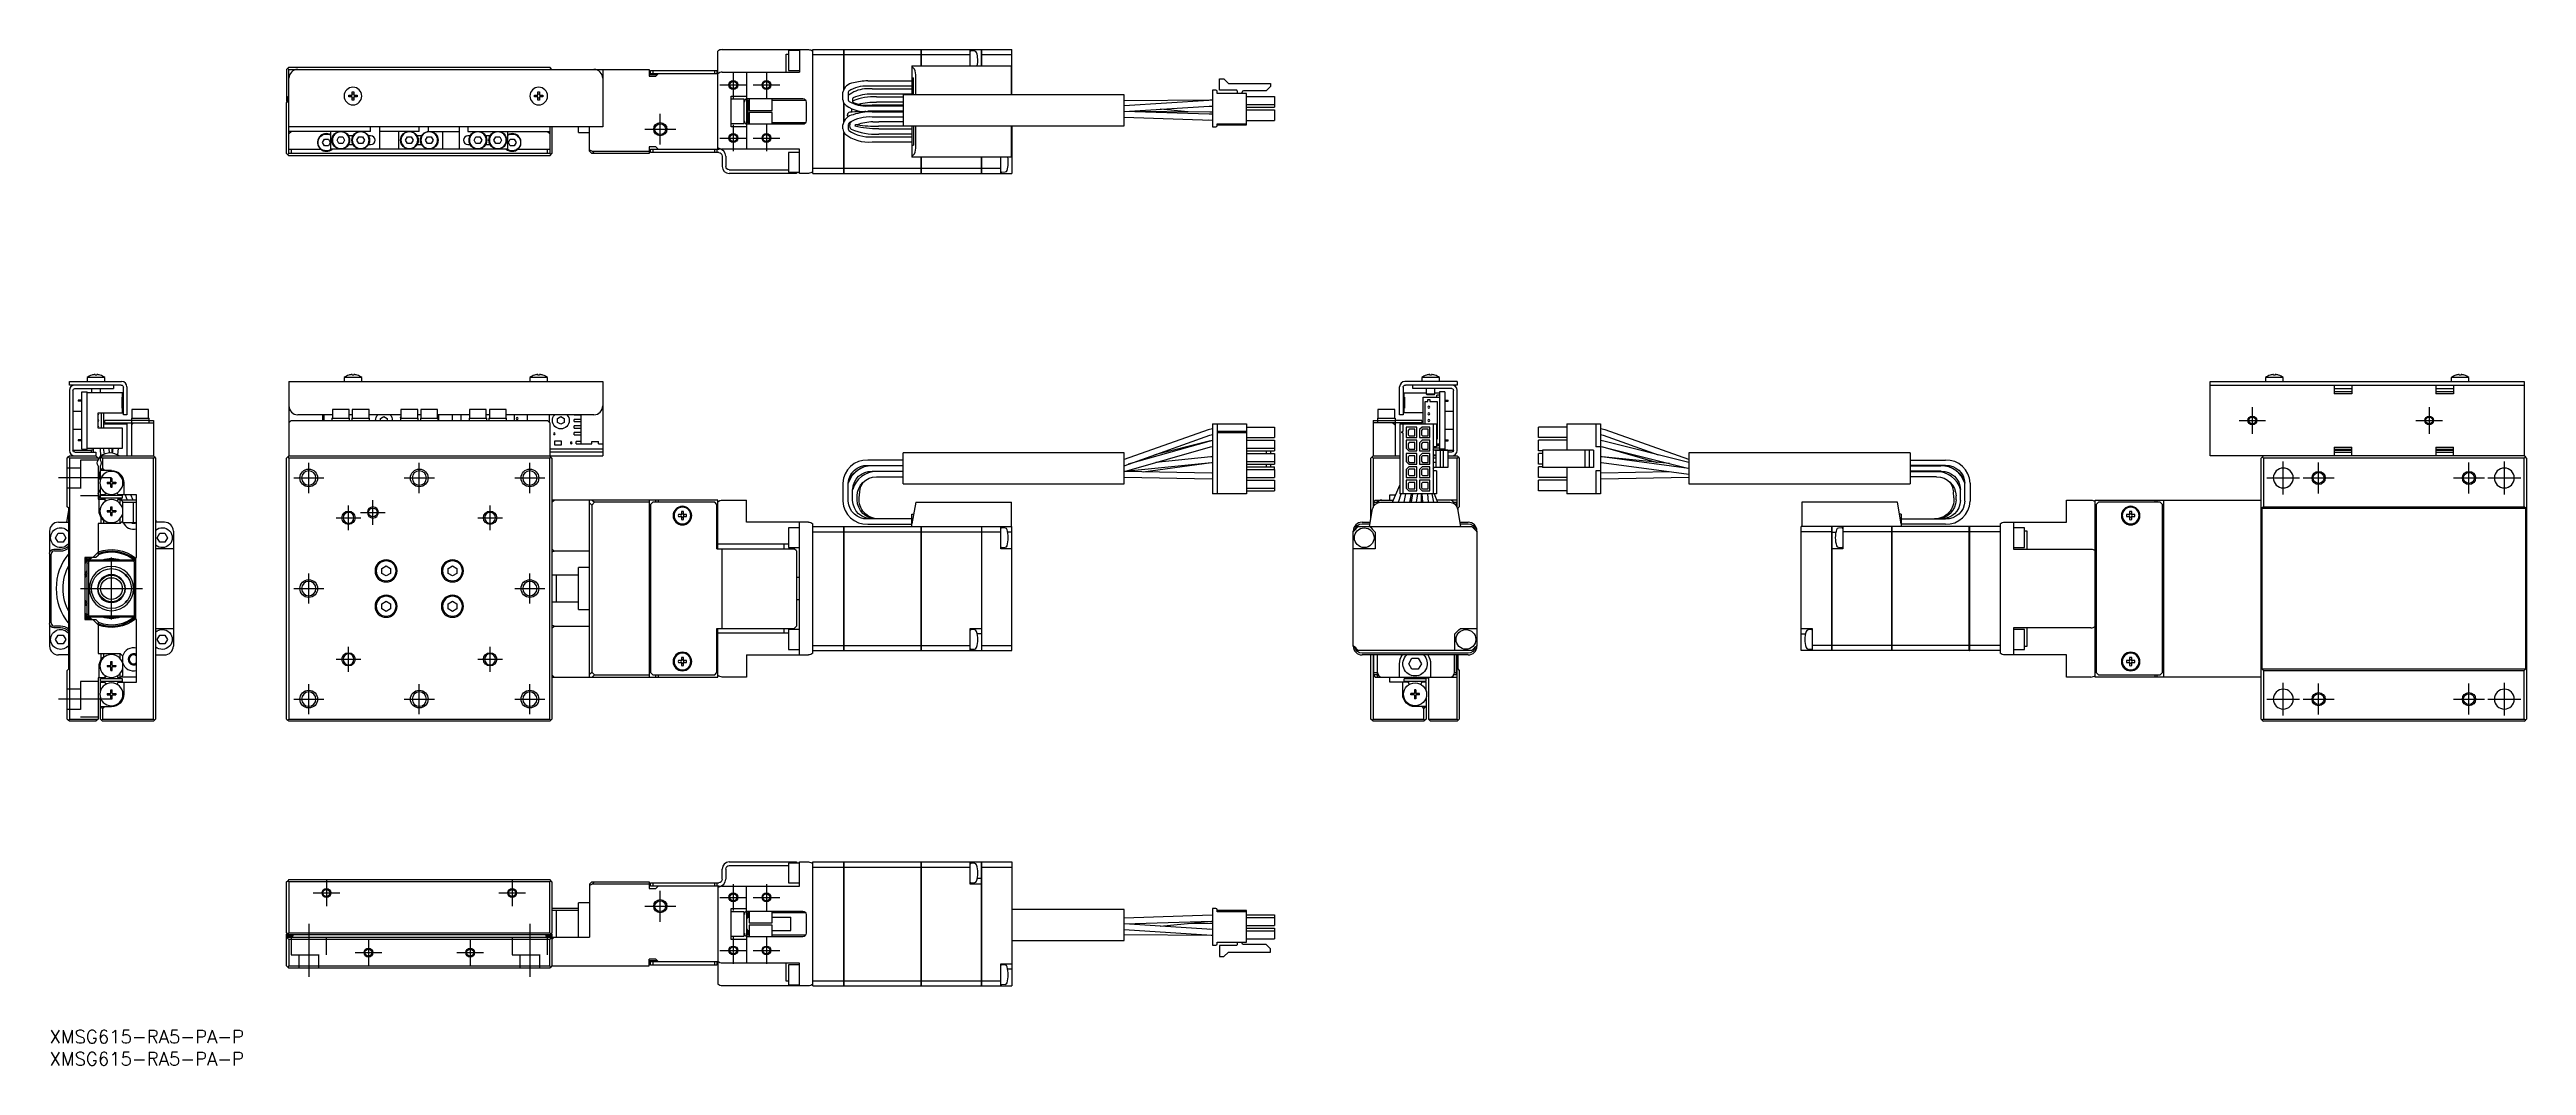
# Model space of a CAD drawing. Extents: x 0 to 560, y -8 to 222.
import ezdxf

# ---------------------------------------------------------------- set-up
doc = ezdxf.new("R2010")
doc.units = 0
doc.header["$LTSCALE"] = 0.5
doc.linetypes.add('CENTER', pattern=[50.8, 31.75, -6.35, 6.35, -6.35])
doc.linetypes.add('DASHED', pattern=[19.05, 12.7, -6.35])
for name, color, linetype in [('MSM_CENTER', 1, 'CENTER'), ('MSM_CONTINUOUS', 7, 'CONTINUOUS'), ('MSM_DASHED', 4, 'DASHED'), ('MSM_NARROW', 5, 'CONTINUOUS'), ('MSM_PART_NUMBER', 7, 'CONTINUOUS')]:
    doc.layers.add(name, color=color, linetype=linetype)
doc.styles.get("Standard").update_dxf_attribs({"font": 'txt.shx', "height": 1, "bigfont": 'bigfont.shx'})

# ---------------------------------------------------------------- blocks, each defined once
blk = doc.blocks.new('*U2')
at = {"layer": 'MSM_PART_NUMBER'}
blk.add_text('XMSG615-RA5-PA-P', height=3, dxfattribs=at).set_placement((0, -3))
blk = doc.blocks.new('*U3')
at = {"layer": 'MSM_PART_NUMBER'}
blk.add_text('XMSG615-RA5-PA-P', height=3, dxfattribs=at).set_placement((0, -8))

msp = doc.modelspace()

# ---------------------------------------------------------------- linework, layer by layer
at = {"layer": 'MSM_CENTER'}
for p, q in [((151.62, 213.66), (157.62, 213.66)), ((154.62, 216.66), (154.62, 210.66)), ((159.12, 213.66), (165.12, 213.66)), ((162.12, 216.66), (162.12, 210.66)), ((134.62, 203.66), (141.62, 203.66)), ((138.12, 200.16), (138.12, 207.16)), ((151.62, 201.66), (157.62, 201.66)), ((154.62, 204.66), (154.62, 198.66)), ((159.12, 201.66), (165.12, 201.66)), ((162.12, 204.66), (162.12, 198.66)), ((498.14, 140.81), (498.14, 134.81)), ((538.14, 140.81), (538.14, 134.81)), ((495.14, 137.81), (501.14, 137.81)), ((535.14, 137.81), (541.14, 137.81)), ((14, 124.81), (2, 124.81)), ((55.22, 124.81), (62.02, 124.81)), ((58.62, 121.41), (58.62, 128.21)), ((80.22, 124.81), (87.02, 124.81)), ((83.62, 121.41), (83.62, 128.21)), ((105.22, 124.81), (112.02, 124.81)), ((108.62, 121.41), (108.62, 128.21)), ((501.44, 124.81), (508.84, 124.81)), ((505.14, 121.11), (505.14, 128.51)), ((509.64, 124.81), (516.64, 124.81)), ((513.14, 121.31), (513.14, 128.31)), ((543.64, 124.81), (550.64, 124.81)), ((547.14, 121.31), (547.14, 128.31)), ((551.44, 124.81), (558.84, 124.81)), ((555.14, 121.11), (555.14, 128.51)), ((67.62, 113.01), (67.62, 118.61)), ((73.12, 114.21), (73.12, 119.81)), ((99.62, 113.01), (99.62, 118.61)), ((64.82, 115.81), (70.42, 115.81)), ((70.32, 117.01), (75.92, 117.01)), ((96.82, 115.81), (102.42, 115.81)), ((14, 92.81), (14, 106.81)), ((58.62, 96.41), (58.62, 103.21)), ((108.62, 96.41), (108.62, 103.21)), ((7, 99.81), (21, 99.81)), ((55.22, 99.81), (62.02, 99.81)), ((105.22, 99.81), (112.02, 99.81)), ((67.62, 81.01), (67.62, 86.61)), ((99.62, 81.01), (99.62, 86.61)), ((64.82, 83.81), (70.42, 83.81)), ((96.82, 83.81), (102.42, 83.81)), ((505.14, 71.11), (505.14, 78.51)), ((555.14, 71.11), (555.14, 78.51)), ((14, 74.81), (2, 74.81)), ((55.22, 74.81), (62.02, 74.81)), ((58.62, 71.41), (58.62, 78.21)), ((80.22, 74.81), (87.02, 74.81)), ((83.62, 71.41), (83.62, 78.21)), ((105.22, 74.81), (112.02, 74.81)), ((108.62, 71.41), (108.62, 78.21)), ((501.44, 74.81), (508.84, 74.81)), ((509.64, 74.81), (516.64, 74.81)), ((513.14, 71.31), (513.14, 78.31)), ((543.64, 74.81), (550.64, 74.81)), ((547.14, 71.31), (547.14, 78.31)), ((551.44, 74.81), (558.84, 74.81)), ((62.62, 34), (62.62, 28)), ((104.62, 34), (104.62, 28)), ((59.62, 31), (65.62, 31)), ((101.62, 31), (107.62, 31)), ((138.12, 24.5), (138.12, 31.5)), ((151.62, 30), (157.62, 30)), ((154.62, 33), (154.62, 27)), ((159.12, 30), (165.12, 30)), ((162.12, 33), (162.12, 27)), ((58.62, 24), (58.62, 12)), ((108.62, 24), (108.62, 12)), ((134.62, 28), (141.62, 28)), ((69.12, 17.5), (75.12, 17.5)), ((72.12, 20.5), (72.12, 14.5)), ((92.12, 17.5), (98.12, 17.5)), ((95.12, 20.5), (95.12, 14.5)), ((151.62, 18), (157.62, 18)), ((154.62, 21), (154.62, 15)), ((159.12, 18), (165.12, 18)), ((162.12, 21), (162.12, 15))]:
    msp.add_line(p, q, dxfattribs=at)
at = {"layer": 'MSM_CONTINUOUS'}
for p, q in [((151.12, 216.18), (151.12, 221.28)), ((152.12, 221.66), (171.62, 221.66)), ((166.62, 220.61), (167.12, 220.61)), ((166.62, 216.56), (166.62, 220.61)), ((167.12, 221.41), (167.12, 216.91)), ((169.62, 221.41), (167.12, 221.41)), ((169.62, 221.66), (169.62, 216.56)), ((172.62, 193.66), (172.62, 221.66)), ((172.62, 221.66), (179.61, 221.66)), ((172.62, 220.51), (179.61, 220.51)), ((179.61, 221.66), (179.61, 212.61)), ((179.62, 221.65), (179.61, 221.65)), ((179.62, 220.51), (179.61, 220.51)), ((179.62, 220.5), (179.61, 220.5)), ((179.62, 212.63), (179.62, 221.66)), ((179.62, 221.66), (197.11, 221.66)), ((179.62, 220.51), (197.11, 220.51)), ((179.62, 220.51), (197.11, 220.51)), ((197.11, 221.66), (197.11, 217.96)), ((197.12, 221.65), (197.11, 221.65)), ((197.12, 220.51), (197.11, 220.51)), ((197.12, 220.5), (197.11, 220.5)), ((197.12, 221.66), (210.72, 221.66)), ((197.12, 217.96), (197.12, 221.66)), ((197.12, 220.51), (208.22, 220.51)), ((208.22, 217.96), (208.22, 221.66)), ((209.21, 221.32), (208.44, 221.39)), ((210.72, 217.96), (210.72, 221.66)), ((210.72, 221.65), (210.73, 221.65)), ((210.72, 220.51), (210.73, 220.51)), ((210.73, 221.66), (217.62, 221.66)), ((210.73, 221.66), (210.73, 217.96)), ((210.73, 220.51), (217.62, 220.51)), ((217.62, 211.43), (217.62, 221.66)), ((53.62, 217.16), (54.12, 217.66)), ((53.62, 217.16), (53.62, 209.96)), ((53.87, 217.41), (54.12, 217.16)), ((54.12, 217.66), (113.12, 217.66)), ((54.12, 198.16), (54.12, 217.16)), ((54.12, 217.16), (135.62, 217.16)), ((113.62, 217.16), (113.12, 217.66)), ((113.12, 217.16), (113.37, 217.41)), ((125.12, 217.16), (125.12, 204.16)), ((135.62, 217.16), (135.62, 215.66)), ((137.37, 215.91), (135.62, 215.91)), ((135.62, 215.66), (137.12, 215.66)), ((135.92, 216.16), (135.92, 216.96)), ((135.92, 216.96), (150.92, 216.96)), ((151.12, 216.16), (135.92, 216.16)), ((136.42, 216.96), (136.42, 216.16)), ((137.62, 216.16), (137.12, 215.66)), ((150.42, 216.16), (150.42, 216.96)), ((150.92, 216.96), (150.92, 216.16)), ((151.12, 199.16), (151.12, 216.16)), ((152.12, 216.56), (169.62, 216.56)), ((157.62, 216.56), (157.62, 210.53)), ((167.12, 216.91), (169.62, 216.91)), ((185.02, 214.56), (195.02, 214.56)), ((195.02, 213.36), (185.02, 213.36)), ((195.02, 217.96), (217.52, 217.96)), ((195.02, 217.96), (195.02, 211.43)), ((195.63, 217.25), (195.02, 217.86)), ((195.02, 215.26), (195.41, 215.26)), ((195.41, 211.43), (195.41, 215.26)), ((195.89, 211.43), (195.89, 215.48)), ((217.52, 211.43), (217.52, 217.96)), ((264.57, 212.51), (264.57, 215.04)), ((264.57, 215.04), (265.57, 215.04)), ((265.57, 215.04), (266.59, 214.02)), ((266.59, 214.02), (276.13, 214.02)), ((276.13, 213.32), (275.13, 212.32)), ((276.13, 214.02), (276.13, 213.32)), ((54.12, 211.16), (53.62, 210.66)), ((54.12, 210.66), (53.62, 210.66)), ((53.62, 210.44), (54.12, 210.44)), ((53.62, 209.66), (54.12, 210.16)), ((53.72, 209.86), (53.62, 209.96)), ((53.62, 198.16), (53.62, 209.66)), ((53.72, 209.76), (53.72, 209.96)), ((53.87, 209.91), (54.12, 209.66)), ((54.12, 210.26), (54.02, 210.26)), ((67.7, 211.36), (68.42, 211.36)), ((68.42, 210.96), (67.7, 210.96)), ((68.42, 211.36), (68.42, 212.09)), ((68.42, 210.23), (68.42, 210.96)), ((68.82, 212.09), (68.82, 211.36)), ((68.82, 211.36), (69.55, 211.36)), ((68.82, 210.96), (68.82, 210.23)), ((69.55, 210.96), (68.82, 210.96)), ((109.7, 211.36), (110.42, 211.36)), ((110.42, 210.96), (109.7, 210.96)), ((110.42, 211.36), (110.42, 212.09)), ((110.42, 210.23), (110.42, 210.96)), ((110.82, 212.09), (110.82, 211.36)), ((110.82, 211.36), (111.55, 211.36)), ((110.82, 210.96), (110.82, 210.23)), ((111.55, 210.96), (110.82, 210.96)), ((154.12, 211.16), (157.62, 211.16)), ((154.12, 204.16), (154.12, 211.16)), ((157.12, 210.41), (154.12, 210.41)), ((157.12, 204.91), (157.12, 210.41)), ((157.62, 210.53), (157.72, 210.53)), ((157.64, 210.51), (157.72, 210.53)), ((157.72, 204.79), (157.72, 210.54)), ((157.92, 210.16), (157.72, 209.96)), ((157.92, 210.56), (170.32, 210.56)), ((157.92, 210.16), (157.92, 205.16)), ((158.22, 210.16), (157.92, 210.16)), ((158.22, 210.56), (158.22, 207.91)), ((158.22, 207.91), (163.42, 207.91)), ((158.22, 207.41), (158.22, 204.76)), ((163.42, 207.41), (158.22, 207.41)), ((163.42, 207.91), (163.42, 210.56)), ((171.02, 210.16), (163.42, 210.16)), ((163.42, 204.76), (163.42, 207.41)), ((171.12, 209.76), (171.12, 205.56)), ((179.42, 210.27), (179.42, 212.01)), ((179.61, 209.56), (179.61, 205.31)), ((179.62, 205.34), (179.62, 209.54)), ((180.62, 212.01), (180.62, 210.27)), ((181.42, 207.99), (181.43, 208.02)), ((181.42, 207.58), (181.42, 207.99)), ((181.43, 207.53), (181.42, 207.58)), ((181.43, 208.02), (181.48, 208.25)), ((181.62, 210.61), (181.62, 209.87)), ((183.97, 209.09), (186.02, 209.16)), ((185.02, 208.91), (193.02, 208.91)), ((193.02, 207.71), (185.02, 207.71)), ((186.02, 212.76), (195.02, 212.76)), ((195.02, 211.56), (186.02, 211.56)), ((186.02, 209.16), (193.02, 209.16)), ((186.02, 207.61), (193.02, 207.61)), ((187.02, 210.96), (193.02, 210.96)), ((193.02, 209.76), (187.02, 209.76)), ((243.02, 211.43), (193.02, 211.43)), ((193.02, 211.43), (193.02, 204.43)), ((243.02, 204.43), (243.02, 211.43)), ((262.69, 210.21), (243.02, 210.06)), ((262.16, 210.16), (243.02, 208.96)), ((262.23, 207.04), (243.02, 207.66)), ((243.04, 207.66), (262.24, 208.86)), ((262.36, 207.52), (243.04, 207.66)), ((257.5, 207.55), (251.18, 208.17)), ((263.02, 210.2), (262.16, 210.16)), ((262.24, 208.86), (263.02, 208.9)), ((263.02, 207.51), (262.36, 207.52)), ((263.02, 210.21), (262.42, 210.21)), ((263.02, 210.21), (262.69, 210.21)), ((263.02, 212.47), (263.02, 204.19)), ((263.74, 212.47), (263.02, 212.47)), ((264.04, 211.76), (264.04, 212.17)), ((270.67, 211.76), (264.04, 211.76)), ((268.42, 212.51), (264.57, 212.51)), ((268.57, 212.36), (268.57, 211.76)), ((269.72, 211.76), (269.72, 212.04)), ((275.13, 212.32), (270, 212.32)), ((270.67, 204.65), (270.67, 211.76)), ((270.67, 211.03), (277.02, 211.03)), ((270.67, 209.23), (277.02, 209.23)), ((270.67, 208.63), (277.02, 208.63)), ((270.67, 208.03), (277.02, 208.03)), ((277.02, 211.03), (277.02, 208.63)), ((277.02, 208.03), (277.02, 205.63)), ((125.12, 204.16), (54.12, 204.16)), ((72.62, 203.16), (54.12, 203.16)), ((54.12, 202.66), (54.62, 203.16)), ((63.62, 199.16), (63.62, 203.16)), ((65.01, 201.16), (65.44, 201.91)), ((65.44, 201.91), (66.31, 201.91)), ((66.31, 201.91), (66.74, 201.16)), ((68.64, 202.16), (67.61, 202.16)), ((69.51, 201.16), (69.94, 201.91)), ((69.94, 201.91), (70.81, 201.91)), ((70.81, 201.91), (71.24, 201.16)), ((72.62, 202.16), (72.11, 202.16)), ((72.62, 203.16), (72.62, 204.16)), ((74.62, 204.16), (74.62, 199.16)), ((83.62, 203.16), (74.62, 203.16)), ((78.92, 203.16), (78.92, 199.16)), ((80.51, 201.16), (80.94, 201.91)), ((80.94, 201.91), (81.81, 201.91)), ((81.81, 201.91), (82.24, 201.16)), ((84.14, 202.16), (83.11, 202.16)), ((83.62, 203.16), (83.62, 204.16)), ((85.01, 201.16), (85.44, 201.91)), ((85.44, 201.91), (86.31, 201.91)), ((85.62, 204.16), (85.62, 203.16)), ((85.62, 203.16), (92.62, 203.16)), ((86.31, 201.91), (86.74, 201.16)), ((88.92, 199.16), (88.92, 203.16)), ((92.62, 204.16), (92.62, 199.16)), ((94.62, 204.16), (94.62, 203.16)), ((94.62, 203.16), (113.12, 203.16)), ((95.14, 202.16), (94.62, 202.16)), ((96.01, 201.16), (96.44, 201.91)), ((96.44, 201.91), (97.31, 201.91)), ((97.31, 201.91), (97.74, 201.16)), ((99.64, 202.16), (98.61, 202.16)), ((100.51, 201.16), (100.94, 201.91)), ((100.94, 201.91), (101.81, 201.91)), ((101.81, 201.91), (102.24, 201.16)), ((103.62, 199.16), (103.62, 203.16)), ((112.62, 203.16), (113.12, 202.66)), ((113.12, 204.16), (113.12, 198.16)), ((113.62, 204.16), (113.62, 198.16)), ((119.62, 202.91), (119.62, 204.16)), ((119.62, 202.91), (122.12, 202.91)), ((122.12, 198.66), (122.12, 204.16)), ((154.12, 204.91), (157.12, 204.91)), ((157.62, 204.16), (154.12, 204.16)), ((157.62, 204.79), (157.62, 199.16)), ((157.62, 204.79), (157.72, 204.79)), ((157.72, 204.79), (157.63, 204.82)), ((157.72, 205.36), (157.92, 205.16)), ((157.92, 205.16), (158.22, 205.16)), ((170.32, 204.76), (157.92, 204.76)), ((163.42, 205.16), (171.02, 205.16)), ((179.42, 203.71), (179.42, 204.67)), ((179.61, 202.95), (179.61, 193.66)), ((179.62, 193.66), (179.62, 202.93)), ((180.46, 206.67), (180.42, 206.87)), ((180.58, 206.49), (180.46, 206.67)), ((180.62, 204.68), (180.62, 203.71)), ((180.95, 204.7), (180.96, 204.74)), ((180.96, 204.74), (181.03, 204.94)), ((182.15, 204.49), (182.09, 204.33)), ((193.02, 206.41), (186.02, 206.41)), ((186.02, 201.96), (195.02, 201.96)), ((195.02, 204.36), (187.48, 204.36)), ((187.51, 203.76), (195.02, 203.76)), ((195.02, 202.56), (187.51, 202.56)), ((187.6, 205.31), (187.56, 205.31)), ((193.02, 205.31), (187.58, 205.31)), ((193.02, 204.43), (243.02, 204.43)), ((195.02, 204.43), (195.02, 197.36)), ((195.41, 204.43), (195.41, 200.06)), ((195.89, 199.84), (195.89, 204.43)), ((217.52, 197.36), (217.52, 204.43)), ((217.62, 204.43), (217.62, 193.66)), ((243.02, 206.36), (262.91, 205.72)), ((262.19, 205.74), (263.02, 205.72)), ((263.02, 207.02), (262.23, 207.04)), ((262.91, 205.72), (263.02, 205.71)), ((263.02, 204.19), (263.74, 204.19)), ((264.04, 204.9), (270.67, 204.9)), ((264.04, 204.49), (264.04, 204.9)), ((264.04, 204.65), (270.67, 204.65)), ((270.67, 205.63), (277.02, 205.63)), ((54.12, 197.66), (53.62, 198.16)), ((54.12, 198.16), (53.87, 197.91)), ((54.12, 199.16), (61.3, 199.16)), ((113.12, 198.16), (54.12, 198.16)), ((113.12, 197.66), (54.12, 197.66)), ((54.62, 199.16), (54.62, 198.16)), ((61.76, 200.66), (62.19, 201.41)), ((62.19, 199.91), (61.76, 200.66)), ((62.19, 201.41), (63.06, 201.41)), ((63.06, 199.91), (62.19, 199.91)), ((63.06, 201.41), (63.49, 200.66)), ((63.49, 200.66), (63.06, 199.91)), ((103.62, 199.16), (63.62, 199.16)), ((65.44, 200.41), (65.01, 201.16)), ((66.31, 200.41), (65.44, 200.41)), ((66.74, 201.16), (66.31, 200.41)), ((67.61, 200.16), (68.64, 200.16)), ((69.94, 200.41), (69.51, 201.16)), ((70.81, 200.41), (69.94, 200.41)), ((71.24, 201.16), (70.81, 200.41)), ((72.11, 200.16), (72.62, 200.16)), ((80.94, 200.41), (80.51, 201.16)), ((81.81, 200.41), (80.94, 200.41)), ((82.24, 201.16), (81.81, 200.41)), ((83.11, 200.16), (84.14, 200.16)), ((85.44, 200.41), (85.01, 201.16)), ((86.31, 200.41), (85.44, 200.41)), ((86.74, 201.16), (86.31, 200.41)), ((94.62, 200.16), (95.14, 200.16)), ((96.44, 200.41), (96.01, 201.16)), ((97.31, 200.41), (96.44, 200.41)), ((97.74, 201.16), (97.31, 200.41)), ((98.61, 200.16), (99.64, 200.16)), ((100.94, 200.41), (100.51, 201.16)), ((101.81, 200.41), (100.94, 200.41)), ((102.24, 201.16), (101.81, 200.41)), ((103.76, 200.66), (104.19, 201.41)), ((104.19, 199.91), (103.76, 200.66)), ((104.19, 201.41), (105.06, 201.41)), ((105.06, 199.91), (104.19, 199.91)), ((105.06, 201.41), (105.49, 200.66)), ((105.49, 200.66), (105.06, 199.91)), ((105.95, 199.16), (113.12, 199.16)), ((112.62, 198.16), (112.62, 199.16)), ((113.37, 197.91), (113.12, 198.16)), ((113.12, 197.66), (113.62, 198.16)), ((122.12, 198.97), (122.74, 198.66)), ((122.62, 198.16), (122.12, 198.66)), ((135.62, 198.16), (122.62, 198.16)), ((122.74, 198.66), (135.62, 198.66)), ((122.74, 198.66), (123.24, 198.16)), ((137.12, 199.66), (135.62, 199.66)), ((135.62, 199.66), (135.62, 198.16)), ((135.92, 198.36), (135.92, 199.16)), ((135.92, 199.16), (151.32, 199.16)), ((151.32, 198.36), (135.92, 198.36)), ((136.42, 199.16), (136.42, 198.36)), ((137.12, 199.66), (137.62, 199.16)), ((150.42, 198.36), (150.42, 199.16)), ((150.92, 199.16), (150.92, 198.36)), ((169.62, 199.16), (152.12, 199.16)), ((152.12, 197.56), (152.12, 195.26)), ((152.92, 197.56), (152.92, 195.26)), ((167.12, 198.41), (167.12, 193.91)), ((169.62, 198.41), (167.12, 198.41)), ((169.62, 193.66), (169.62, 199.16)), ((195.02, 200.76), (186.02, 200.76)), ((195.02, 200.06), (195.41, 200.06)), ((195.02, 197.47), (195.63, 198.07)), ((217.52, 197.36), (195.02, 197.36)), ((197.11, 197.36), (197.11, 193.66)), ((197.12, 193.66), (197.12, 197.36)), ((210.72, 193.66), (210.72, 197.36)), ((210.73, 197.36), (210.73, 193.66)), ((215.12, 193.66), (215.12, 197.36)), ((217.52, 197.41), (217.62, 197.41)), ((153.72, 194.46), (167.12, 194.46)), ((168.92, 193.66), (153.72, 193.66)), ((167.12, 193.91), (169.62, 193.91)), ((168.42, 193.66), (168.42, 193.91)), ((168.92, 193.91), (168.92, 193.66)), ((171.62, 193.66), (169.62, 193.66)), ((172.62, 194.82), (179.61, 194.82)), ((172.62, 193.66), (179.61, 193.66)), ((179.62, 194.82), (179.61, 194.82)), ((179.62, 194.81), (179.61, 194.81)), ((179.62, 193.67), (179.61, 193.67)), ((179.62, 194.82), (197.11, 194.82)), ((179.62, 194.82), (197.11, 194.82)), ((179.62, 193.66), (197.11, 193.66)), ((197.12, 194.82), (197.11, 194.82)), ((197.12, 194.81), (197.11, 194.81)), ((197.12, 193.67), (197.11, 193.67)), ((197.12, 194.82), (210.72, 194.82)), ((197.12, 193.66), (210.72, 193.66)), ((210.72, 194.82), (210.73, 194.82)), ((210.72, 193.67), (210.73, 193.67)), ((210.73, 194.82), (215.12, 194.82)), ((210.73, 193.66), (217.62, 193.66)), ((215.33, 193.93), (216.1, 194)), ((4.5, 145.81), (4.5, 146.61)), ((4.5, 146.61), (16.3, 146.61)), ((16.2, 145.81), (4.5, 145.81)), ((12.5, 147.5), (8.5, 147.5)), ((8.5, 147.5), (8.5, 146.61)), ((9.57, 148.06), (9.55, 148.06)), ((10.3, 148.06), (10.3, 148.19)), ((10.7, 148.06), (10.3, 148.06)), ((10.7, 148.19), (10.7, 148.06)), ((11.45, 148.06), (11.43, 148.06)), ((12.5, 146.61), (12.5, 147.5)), ((14.5, 145.81), (14.5, 145.01)), ((54.12, 146.61), (54.12, 129.81)), ((54.12, 146.61), (125.12, 146.61)), ((70.62, 147.5), (66.62, 147.5)), ((66.62, 147.5), (66.62, 146.61)), ((67.7, 148.06), (67.67, 148.06)), ((68.42, 148.06), (68.42, 148.19)), ((68.82, 148.06), (68.42, 148.06)), ((68.82, 148.19), (68.82, 148.06)), ((69.57, 148.06), (69.55, 148.06)), ((70.62, 146.61), (70.62, 147.5)), ((112.62, 147.5), (108.62, 147.5)), ((108.62, 147.5), (108.62, 146.61)), ((109.7, 148.06), (109.67, 148.06)), ((110.42, 148.06), (110.42, 148.19)), ((110.82, 148.06), (110.42, 148.06)), ((110.82, 148.19), (110.82, 148.06)), ((111.57, 148.06), (111.55, 148.06)), ((112.62, 146.61), (112.62, 147.5)), ((125.12, 146.61), (125.12, 129.81)), ((318.31, 146.61), (306.51, 146.61)), ((318.31, 145.81), (306.61, 145.81)), ((308.31, 145.01), (308.31, 145.81)), ((314.31, 147.5), (310.31, 147.5)), ((310.31, 147.5), (310.31, 146.61)), ((311.38, 148.06), (311.36, 148.06)), ((312.11, 148.06), (312.11, 148.19)), ((312.51, 148.06), (312.11, 148.06)), ((312.51, 148.19), (312.51, 148.06)), ((313.26, 148.06), (313.24, 148.06)), ((314.31, 146.61), (314.31, 147.5)), ((318.31, 146.61), (318.31, 145.81)), ((488.64, 146.61), (559.64, 146.61)), ((488.64, 129.81), (488.64, 146.61)), ((488.64, 145.81), (559.64, 145.81)), ((505.14, 147.5), (501.14, 147.5)), ((501.14, 147.5), (501.14, 146.61)), ((502.21, 148.06), (502.19, 148.06)), ((502.94, 148.06), (502.94, 148.19)), ((503.34, 148.06), (502.94, 148.06)), ((503.34, 148.19), (503.34, 148.06)), ((504.09, 148.06), (504.07, 148.06)), ((505.14, 146.61), (505.14, 147.5)), ((516.64, 145.81), (516.64, 143.81)), ((520.64, 145.81), (520.64, 143.81)), ((539.64, 145.81), (539.64, 143.81)), ((547.14, 147.5), (543.14, 147.5)), ((543.14, 147.5), (543.14, 146.61)), ((543.64, 145.81), (543.64, 143.81)), ((544.21, 148.06), (544.19, 148.06)), ((544.94, 148.06), (544.94, 148.19)), ((545.34, 148.06), (544.94, 148.06)), ((545.34, 148.19), (545.34, 148.06)), ((546.09, 148.06), (546.07, 148.06)), ((547.14, 146.61), (547.14, 147.5)), ((559.64, 146.61), (559.64, 129.81)), ((4.5, 144.61), (4.5, 131.01)), ((5.3, 144.61), (5.3, 131.01)), ((5.7, 145.01), (14.5, 145.01)), ((6.5, 142.43), (6.5, 142.18)), ((7.3, 142.43), (6.5, 142.43)), ((7.3, 142.18), (6.5, 142.18)), ((7.3, 144.31), (8.5, 144.31)), ((7.3, 131.31), (7.3, 144.31)), ((8.5, 131.31), (8.5, 144.31)), ((16.5, 144.06), (8.5, 144.06)), ((9.5, 145.01), (9.5, 144.06)), ((11.5, 144.06), (11.5, 145.01)), ((16.4, 140.56), (16.4, 143.06)), ((16.5, 143.06), (16.4, 143.06)), ((16.4, 142.26), (16.5, 142.26)), ((16.4, 141.88), (16.5, 141.88)), ((16.4, 141.73), (16.5, 141.73)), ((16.4, 141.36), (16.5, 141.36)), ((16.5, 140.56), (16.4, 140.56)), ((16.5, 143.06), (16.5, 144.06)), ((16.5, 141.36), (16.5, 142.26)), ((16.5, 139.56), (16.5, 140.56)), ((16.7, 139.11), (16.7, 145.31)), ((17.5, 145.41), (17.5, 139.11)), ((22.4, 140.31), (18.6, 140.31)), ((18.6, 140.31), (18.6, 138.31)), ((22.4, 138.31), (22.4, 140.31)), ((67.77, 140.31), (63.97, 140.31)), ((63.97, 140.31), (63.97, 138.31)), ((67.77, 138.31), (67.77, 140.31)), ((72.27, 140.31), (68.47, 140.31)), ((68.47, 140.31), (68.47, 138.31)), ((72.27, 138.31), (72.27, 140.31)), ((83.27, 140.31), (79.47, 140.31)), ((79.47, 140.31), (79.47, 138.31)), ((83.27, 138.31), (83.27, 140.31)), ((87.77, 140.31), (83.97, 140.31)), ((83.97, 140.31), (83.97, 138.31)), ((87.77, 138.31), (87.77, 140.31)), ((98.77, 140.31), (94.97, 140.31)), ((94.97, 140.31), (94.97, 138.31)), ((98.77, 138.31), (98.77, 140.31)), ((103.27, 140.31), (99.47, 140.31)), ((99.47, 140.31), (99.47, 138.31)), ((103.27, 138.31), (103.27, 140.31)), ((304.21, 140.31), (300.41, 140.31)), ((300.41, 140.31), (300.41, 138.31)), ((304.21, 138.31), (304.21, 140.31)), ((305.31, 139.11), (305.31, 145.41)), ((306.11, 145.31), (306.11, 139.11)), ((306.31, 143.06), (306.31, 144.06)), ((306.31, 144.06), (311.31, 144.06)), ((306.31, 143.06), (306.41, 143.06)), ((306.31, 142.26), (306.31, 141.36)), ((306.41, 142.26), (306.31, 142.26)), ((306.41, 141.88), (306.31, 141.88)), ((306.41, 141.73), (306.31, 141.73)), ((306.41, 141.36), (306.31, 141.36)), ((306.31, 140.56), (306.41, 140.56)), ((306.31, 139.56), (306.31, 140.56)), ((306.41, 143.06), (306.41, 140.56)), ((317.11, 145.01), (308.31, 145.01)), ((310.61, 143.06), (314.31, 143.06)), ((310.61, 137.06), (310.61, 143.06)), ((311.11, 142.06), (311.66, 142.06)), ((311.11, 137.06), (311.11, 142.06)), ((311.31, 145.01), (311.31, 143.81)), ((311.31, 143.81), (313.31, 143.81)), ((311.31, 143.81), (311.51, 143.61)), ((313.11, 143.61), (311.51, 143.61)), ((311.66, 142.56), (312.16, 142.56)), ((311.66, 142.06), (311.66, 142.56)), ((312.16, 142.56), (312.16, 142.06)), ((312.16, 142.06), (313.81, 142.06)), ((313.11, 143.61), (313.31, 143.81)), ((313.31, 143.81), (313.31, 145.01)), ((313.31, 144.06), (314.31, 144.06)), ((314.31, 143.51), (313.76, 143.51)), ((313.76, 143.06), (313.76, 143.51)), ((313.81, 142.06), (313.81, 133.56)), ((315.51, 144.31), (314.31, 144.31)), ((314.31, 144.31), (314.31, 131.31)), ((315.51, 144.31), (315.51, 131.31)), ((315.51, 142.43), (316.31, 142.43)), ((315.51, 142.18), (316.31, 142.18)), ((316.31, 142.18), (316.31, 142.43)), ((317.51, 131.01), (317.51, 144.61)), ((318.31, 131.01), (318.31, 144.61)), ((516.64, 145.01), (520.64, 145.01)), ((520.64, 144.31), (516.64, 144.31)), ((520.64, 143.81), (516.64, 143.81)), ((539.64, 145.01), (543.64, 145.01)), ((543.64, 144.31), (539.64, 144.31)), ((543.64, 143.81), (539.64, 143.81)), ((7.3, 139.81), (5.3, 139.81)), ((5.3, 135.81), (7.3, 135.81)), ((11, 136.06), (11, 139.56)), ((11, 139.56), (16.5, 139.56)), ((16.5, 136.06), (11, 136.06)), ((11.7, 139.56), (11.7, 136.06)), ((12.2, 139.56), (12.2, 136.06)), ((12.2, 137.06), (17.47, 137.06)), ((12.5, 137.31), (12.5, 137.81)), ((22.5, 137.81), (12.5, 137.81)), ((12.5, 137.31), (23.5, 137.31)), ((16.5, 131.56), (16.5, 136.06)), ((17.5, 139.11), (16.7, 139.11)), ((17.47, 137.06), (17.47, 129.81)), ((18.5, 138.31), (18.5, 129.81)), ((18.5, 138.31), (22.5, 138.31)), ((18.5, 136.81), (19, 137.31)), ((22.5, 137.31), (22.5, 138.31)), ((22.5, 137.81), (23.5, 137.81)), ((23.5, 137.81), (23.5, 129.81)), ((54.62, 137.81), (54.12, 137.31)), ((54.62, 137.81), (112.62, 137.81)), ((63.97, 139.11), (56.12, 139.11)), ((61.82, 137.81), (61.82, 139.11)), ((62.12, 137.81), (62.12, 139.11)), ((63.87, 138.31), (67.87, 138.31)), ((63.87, 138.31), (63.87, 137.81)), ((68.47, 139.11), (67.77, 139.11)), ((67.87, 137.81), (67.87, 138.31)), ((68.37, 138.31), (72.37, 138.31)), ((68.37, 138.31), (68.37, 137.81)), ((79.47, 139.11), (72.27, 139.11)), ((72.37, 137.81), (72.37, 138.31)), ((74.87, 138.24), (75.62, 138.67)), ((74.87, 137.81), (74.87, 138.24)), ((75.62, 138.67), (76.37, 138.24)), ((76.37, 138.24), (76.37, 137.81)), ((79.37, 138.31), (83.37, 138.31)), ((79.37, 138.31), (79.37, 137.81)), ((83.97, 139.11), (83.27, 139.11)), ((83.37, 137.81), (83.37, 138.31)), ((83.87, 138.31), (87.87, 138.31)), ((83.87, 138.31), (83.87, 137.81)), ((94.97, 139.11), (87.77, 139.11)), ((87.87, 137.81), (87.87, 138.31)), ((87.96, 139.11), (87.96, 137.81)), ((91.16, 137.81), (91.16, 139.11)), ((93.04, 139.11), (93.04, 137.81)), ((94.87, 138.31), (98.87, 138.31)), ((94.87, 138.31), (94.87, 137.81)), ((99.47, 139.11), (98.77, 139.11)), ((98.87, 137.81), (98.87, 138.31)), ((99.37, 138.31), (103.37, 138.31)), ((99.37, 138.31), (99.37, 137.81)), ((123.12, 139.11), (103.27, 139.11)), ((103.37, 137.81), (103.37, 138.31)), ((105.12, 137.81), (105.12, 139.11)), ((108.07, 137.81), (108.07, 139.11)), ((113.12, 137.31), (112.62, 137.81)), ((112.97, 139.11), (112.97, 137.46)), ((113.12, 137.31), (113.12, 129.81)), ((114.87, 138.24), (115.62, 138.67)), ((114.87, 137.37), (114.87, 138.24)), ((115.62, 136.94), (114.87, 137.37)), ((115.62, 138.67), (116.37, 138.24)), ((116.37, 137.37), (115.62, 136.94)), ((116.37, 138.24), (116.37, 137.37)), ((118.62, 139.06), (118.62, 139.11)), ((118.62, 139.06), (120.12, 139.06)), ((118.62, 137.56), (118.62, 138.06)), ((120.12, 138.06), (118.62, 138.06)), ((118.62, 137.56), (120.12, 137.56)), ((118.62, 136.06), (118.62, 136.56)), ((120.12, 136.56), (118.62, 136.56)), ((118.62, 136.06), (120.12, 136.06)), ((118.62, 134.56), (118.62, 135.06)), ((120.12, 135.06), (118.62, 135.06)), ((118.62, 134.56), (120.12, 134.56)), ((120.12, 139.11), (120.12, 132.56)), ((261.99, 135.68), (243.02, 128.95)), ((243.02, 127.57), (262.43, 134.45)), ((263.02, 135.94), (261.99, 135.68)), ((262.42, 134.45), (263.02, 134.62)), ((262.43, 134.45), (263.02, 134.62)), ((263.02, 137.06), (263.02, 121.21)), ((263.02, 137.06), (270.67, 137.06)), ((264.04, 137.06), (264.04, 121.21)), ((270.67, 135.28), (264.04, 135.28)), ((270.67, 134.98), (264.04, 134.98)), ((270.67, 137.06), (270.67, 121.21)), ((270.67, 136.33), (277.02, 136.33)), ((277.02, 136.33), (277.02, 133.93)), ((299.31, 137.81), (299.31, 129.81)), ((299.31, 137.81), (300.31, 137.81)), ((310.31, 137.31), (299.31, 137.31)), ((300.31, 138.31), (300.31, 137.31)), ((300.31, 138.31), (304.31, 138.31)), ((300.31, 137.81), (304.31, 137.81)), ((303.81, 137.31), (304.31, 136.81)), ((304.31, 138.31), (304.31, 129.81)), ((310.31, 137.81), (304.31, 137.81)), ((306.11, 139.11), (305.31, 139.11)), ((305.34, 137.06), (305.34, 121.21)), ((305.34, 137.06), (313.62, 137.06)), ((305.95, 135.28), (306.05, 135.28)), ((306.05, 134.98), (305.95, 134.98)), ((306.05, 137.06), (306.05, 135.28)), ((306.05, 134.98), (306.05, 121.21)), ((310.61, 139.56), (306.31, 139.56)), ((306.78, 136.33), (306.78, 133.93)), ((309.18, 136.33), (306.78, 136.33)), ((307.48, 135.81), (307.23, 135.56)), ((307.23, 135.56), (307.23, 134.59)), ((307.23, 134.59), (307.48, 134.34)), ((308.73, 135.81), (307.48, 135.81)), ((308.73, 134.34), (308.73, 135.81)), ((309.18, 133.93), (309.18, 136.33)), ((310.38, 136.33), (309.78, 135.73)), ((309.78, 135.73), (309.78, 133.93)), ((310.48, 135.81), (310.23, 135.56)), ((310.23, 135.56), (310.23, 134.59)), ((310.23, 134.59), (310.48, 134.34)), ((310.31, 137.81), (310.31, 137.31)), ((312.18, 136.33), (310.38, 136.33)), ((311.73, 135.81), (310.48, 135.81)), ((311.73, 134.34), (311.73, 135.81)), ((312.18, 133.93), (312.18, 136.33)), ((312.91, 137.06), (312.91, 121.21)), ((313.62, 137.06), (313.62, 131.86)), ((317.51, 139.81), (315.51, 139.81)), ((315.51, 135.81), (317.51, 135.81)), ((336.74, 133.93), (336.74, 136.33)), ((343.09, 136.33), (336.74, 136.33)), ((343.09, 137.06), (343.09, 131.06)), ((343.09, 137.06), (350.74, 137.06)), ((349.72, 137.06), (349.72, 131.86)), ((350.74, 137.06), (350.74, 121.21)), ((351.77, 135.68), (350.74, 135.94)), ((351.78, 135.68), (350.74, 135.94)), ((350.74, 134.62), (351.34, 134.45)), ((351.34, 134.45), (363.81, 130.03)), ((370.74, 128.95), (351.77, 135.68)), ((4, 129.31), (4.25, 129.56)), ((4, 118.31), (4, 129.31)), ((4.25, 129.56), (4.5, 129.81)), ((4.5, 129.31), (4.25, 129.56)), ((4.5, 129.81), (10.5, 129.81)), ((4.5, 129.31), (4.5, 70.31)), ((11, 129.31), (4.5, 129.31)), ((5.5, 131.11), (9.5, 131.11)), ((5.5, 131.11), (5.5, 130.66)), ((5.7, 130.61), (10.5, 130.61)), ((7.3, 133.43), (6.5, 133.43)), ((6.5, 133.43), (6.5, 133.18)), ((7.3, 133.18), (6.5, 133.18)), ((7.3, 131.31), (8.5, 131.31)), ((8.5, 131.56), (16.5, 131.56)), ((9.5, 130.61), (9.5, 131.11)), ((9.65, 131.06), (9.5, 131.06)), ((9.9, 131.56), (9.9, 130.61)), ((10.5, 130.61), (10.5, 129.81)), ((10.5, 129.81), (11, 129.31)), ((11, 129.31), (11, 128.87)), ((11.48, 131.56), (11.54, 129.68)), ((11.5, 129.31), (12, 129.81)), ((11.5, 128.87), (11.5, 129.31)), ((12, 129.31), (11.75, 129.56)), ((12, 129.81), (23.5, 129.81)), ((23.5, 129.31), (12, 129.31)), ((12, 129.31), (12, 127.01)), ((12.11, 131.56), (12.35, 130.17)), ((13.62, 130.45), (13.43, 131.56)), ((14.12, 131.56), (14.09, 130.44)), ((14.3, 131.56), (14.2, 130.43)), ((15.46, 130), (15.6, 131.56)), ((23.5, 129.81), (23.75, 129.56)), ((23.75, 129.56), (23.5, 129.31)), ((23.5, 70.31), (23.5, 129.31)), ((23.75, 129.56), (24, 129.31)), ((24, 129.31), (24, 70.31)), ((54.12, 129.81), (53.62, 129.31)), ((53.62, 70.31), (53.62, 129.31)), ((53.87, 129.56), (54.12, 129.31)), ((54.12, 129.81), (125.12, 129.81)), ((54.12, 129.31), (54.12, 70.31)), ((113.12, 129.31), (54.12, 129.31)), ((125.12, 131.31), (113.12, 131.31)), ((125.12, 130.61), (113.12, 130.61)), ((113.62, 129.31), (113.12, 129.81)), ((113.12, 129.31), (113.37, 129.56)), ((113.12, 70.31), (113.12, 129.31)), ((113.62, 129.31), (113.62, 70.31)), ((114.16, 133.13), (114.16, 132.33)), ((115.76, 133.13), (114.16, 133.13)), ((114.16, 132.33), (115.76, 132.33)), ((115.76, 132.33), (115.76, 133.13)), ((119.12, 132.56), (119.12, 133.06)), ((120.12, 133.06), (119.12, 133.06)), ((119.12, 132.56), (122.62, 132.56)), ((122.62, 133.06), (124.12, 133.06)), ((122.62, 132.56), (122.62, 133.06)), ((124.12, 132.56), (124.12, 133.06)), ((124.12, 132.56), (125.12, 132.56)), ((193.02, 128.86), (185.02, 128.86)), ((193.02, 123.46), (193.02, 130.46)), ((243.02, 130.46), (193.02, 130.46)), ((243.02, 123.46), (243.02, 130.46)), ((243.11, 126.3), (262.53, 131.84)), ((262.17, 133.09), (243.96, 127.9)), ((262.26, 133.13), (249.95, 130.03)), ((262.62, 129.57), (250.21, 128.33)), ((263.02, 133.26), (262.17, 133.09)), ((263.02, 133.27), (262.26, 133.13)), ((262.53, 131.84), (263.02, 131.95)), ((263.02, 129.6), (262.62, 129.57)), ((270.67, 133.93), (277.02, 133.93)), ((270.67, 133.33), (277.02, 133.33)), ((270.67, 131.53), (277.02, 131.53)), ((270.67, 130.93), (277.02, 130.93)), ((270.67, 130.33), (277.02, 130.33)), ((275.13, 130.93), (275.13, 130.33)), ((276.13, 130.93), (276.13, 130.33)), ((277.02, 133.33), (277.02, 131.53)), ((277.02, 131.53), (277.02, 130.93)), ((277.02, 130.33), (277.02, 128.53)), ((298.81, 129.31), (299.31, 129.81)), ((298.81, 115.51), (298.81, 129.31)), ((299.31, 129.31), (299.06, 129.56)), ((299.31, 129.81), (305.34, 129.81)), ((305.34, 129.31), (299.31, 129.31)), ((299.31, 129.31), (299.31, 118.15)), ((306.78, 133.93), (309.18, 133.93)), ((306.78, 133.33), (306.78, 131.53)), ((309.18, 133.33), (306.78, 133.33)), ((306.78, 131.53), (307.38, 130.93)), ((306.78, 130.33), (306.78, 128.53)), ((309.18, 130.33), (306.78, 130.33)), ((307.48, 132.81), (307.23, 132.56)), ((307.23, 132.56), (307.23, 131.59)), ((307.23, 131.59), (307.48, 131.34)), ((307.48, 129.81), (307.23, 129.56)), ((307.23, 129.56), (307.23, 128.59)), ((307.38, 130.93), (309.18, 130.93)), ((307.48, 134.34), (308.73, 134.34)), ((308.73, 132.81), (307.48, 132.81)), ((307.48, 131.34), (308.73, 131.34)), ((308.73, 129.81), (307.48, 129.81)), ((308.73, 131.34), (308.73, 132.81)), ((308.73, 128.34), (308.73, 129.81)), ((309.18, 130.93), (309.18, 133.33)), ((309.18, 127.93), (309.18, 130.33)), ((309.78, 133.93), (312.18, 133.93)), ((310.38, 133.33), (309.78, 132.73)), ((309.78, 132.73), (309.78, 130.93)), ((309.78, 130.93), (312.18, 130.93)), ((310.38, 130.33), (309.78, 129.73)), ((309.78, 129.73), (309.78, 127.93)), ((310.48, 132.81), (310.23, 132.56)), ((310.23, 132.56), (310.23, 131.59)), ((310.23, 131.59), (310.48, 131.34)), ((310.48, 129.81), (310.23, 129.56)), ((310.23, 129.56), (310.23, 128.59)), ((312.18, 133.33), (310.38, 133.33)), ((312.18, 130.33), (310.38, 130.33)), ((310.48, 134.34), (311.73, 134.34)), ((311.73, 132.81), (310.48, 132.81)), ((310.48, 131.34), (311.73, 131.34)), ((311.73, 129.81), (310.48, 129.81)), ((311.73, 131.34), (311.73, 132.81)), ((311.73, 128.34), (311.73, 129.81)), ((312.18, 130.93), (312.18, 133.33)), ((312.18, 127.93), (312.18, 130.33)), ((313.62, 131.86), (312.91, 131.86)), ((314.31, 131.56), (312.91, 131.56)), ((313.47, 129.95), (312.91, 129.95)), ((313.47, 129.81), (312.91, 129.81)), ((313.47, 129.31), (312.91, 129.31)), ((316.19, 131.06), (313.16, 131.06)), ((313.31, 131.11), (317.31, 131.11)), ((313.31, 131.11), (313.31, 131.06)), ((313.47, 131.06), (313.47, 127.2)), ((313.81, 133.56), (313.62, 133.56)), ((313.62, 132.56), (314.31, 132.56)), ((314.31, 132.33), (313.62, 132.33)), ((313.76, 132.1), (313.76, 132.33)), ((314.31, 132.1), (313.76, 132.1)), ((315.51, 131.31), (314.31, 131.31)), ((314.47, 131.06), (314.47, 127.2)), ((315.17, 131.06), (315.17, 127.2)), ((315.51, 133.43), (316.31, 133.43)), ((315.51, 133.18), (316.31, 133.18)), ((316.19, 131.06), (316.19, 127.2)), ((317.11, 130.61), (316.19, 130.61)), ((316.19, 129.81), (318.31, 129.81)), ((318.31, 129.31), (316.19, 129.31)), ((316.31, 133.18), (316.31, 133.43)), ((317.31, 130.66), (317.31, 131.11)), ((318.31, 129.81), (318.56, 129.56)), ((318.56, 129.56), (318.31, 129.31)), ((318.31, 118.15), (318.31, 129.31)), ((318.56, 129.56), (318.81, 129.31)), ((318.81, 129.31), (318.81, 118.31)), ((343.09, 133.93), (336.74, 133.93)), ((336.74, 130.93), (336.74, 133.33)), ((343.09, 133.33), (336.74, 133.33)), ((337.63, 130.93), (336.74, 130.93)), ((336.74, 127.93), (336.74, 130.33)), ((337.63, 130.33), (336.74, 130.33)), ((337.63, 131.06), (337.63, 127.2)), ((349.19, 131.06), (337.63, 131.06)), ((347.17, 131.06), (347.17, 127.2)), ((348.19, 131.06), (348.19, 127.2)), ((349.19, 131.06), (349.19, 127.2)), ((350.74, 131.86), (349.72, 131.86)), ((351.5, 133.13), (350.74, 133.27)), ((350.74, 131.96), (351.18, 131.87)), ((350.74, 131.95), (351.23, 131.84)), ((351.15, 129.57), (350.74, 129.6)), ((351.15, 129.56), (350.74, 129.6)), ((366.32, 128.05), (351.15, 129.57)), ((370.74, 126.96), (351.15, 129.56)), ((351.18, 131.87), (370.52, 126.99)), ((351.23, 131.84), (363.55, 128.33)), ((370.74, 128.28), (351.5, 133.13)), ((370.74, 130.46), (370.74, 123.46)), ((420.74, 130.46), (370.74, 130.46)), ((420.74, 130.46), (420.74, 123.46)), ((420.74, 128.86), (428.74, 128.86)), ((559.64, 129.81), (488.64, 129.81)), ((500.64, 129.81), (500.14, 129.31)), ((500.14, 70.31), (500.14, 129.31)), ((500.39, 129.56), (500.64, 129.31)), ((500.64, 129.31), (500.64, 118.31)), ((559.64, 129.31), (500.64, 129.31)), ((516.64, 131.81), (520.64, 131.81)), ((516.64, 131.81), (516.64, 129.81)), ((516.64, 131.31), (520.64, 131.31)), ((516.64, 131.11), (520.64, 131.11)), ((516.64, 130.61), (520.64, 130.61)), ((520.64, 129.81), (520.64, 131.81)), ((539.64, 131.81), (543.64, 131.81)), ((539.64, 131.81), (539.64, 129.81)), ((539.64, 131.31), (543.64, 131.31)), ((539.64, 131.11), (543.64, 131.11)), ((539.64, 130.61), (543.64, 130.61)), ((543.64, 129.81), (543.64, 131.81)), ((559.89, 129.56), (559.64, 129.81)), ((559.64, 129.31), (559.89, 129.56)), ((559.64, 118.31), (559.64, 129.31)), ((560.14, 129.31), (559.89, 129.56)), ((560.14, 129.31), (560.14, 70.31)), ((11, 127.54), (11, 120.01)), ((11.5, 126.97), (11, 124.67)), ((11.5, 125.44), (11, 124.26)), ((11.5, 124.42), (11.5, 127.54)), ((14, 126.51), (11.5, 126.51)), ((12, 127.01), (11.65, 126.51)), ((12.5, 126.51), (12, 127.01)), ((13, 123.85), (13.8, 123.85)), ((13, 123.85), (13, 123.56)), ((13, 123.56), (13.8, 123.56)), ((13.53, 123.56), (13.53, 123.85)), ((13.86, 124.71), (14.15, 124.71)), ((13.86, 123.91), (13.86, 124.71)), ((14.15, 124.18), (13.86, 124.18)), ((13.86, 122.71), (13.86, 123.5)), ((13.86, 123.24), (14.15, 123.24)), ((14.15, 123.91), (14.15, 124.71)), ((14.15, 122.71), (14.15, 123.5)), ((14.21, 123.85), (15, 123.85)), ((14.21, 123.56), (15, 123.56)), ((14.47, 123.56), (14.47, 123.85)), ((15, 123.85), (15, 123.56)), ((16.8, 123.71), (16.8, 121.01)), ((179.42, 123.65), (179.42, 119.56)), ((180.62, 119.56), (180.62, 123.65)), ((180.64, 123.65), (180.62, 123.62)), ((185.02, 127.66), (193.02, 127.66)), ((185.31, 126.2), (185.29, 126.2)), ((185.29, 126.2), (185.31, 126.2)), ((185.31, 126.2), (186.52, 126.36)), ((186.02, 126.26), (185.31, 126.2)), ((193.02, 127.56), (186.02, 127.56)), ((186.02, 126.36), (193.02, 126.36)), ((193.02, 126.26), (186.02, 126.26)), ((187.02, 125.06), (193.02, 125.06)), ((193.02, 123.46), (243.02, 123.46)), ((262.94, 125.91), (243.02, 126.31)), ((243.02, 125.01), (262.92, 124.61)), ((243.15, 126.32), (262.75, 128.28)), ((247.32, 126.22), (262.78, 128.27)), ((262.75, 128.28), (263.02, 128.3)), ((263.02, 125.91), (262.87, 125.91)), ((262.92, 124.61), (263.02, 124.61)), ((263.02, 125.91), (262.94, 125.91)), ((270.67, 128.53), (277.02, 128.53)), ((270.67, 127.93), (277.02, 127.93)), ((270.67, 127.33), (277.02, 127.33)), ((270.67, 126.73), (277.02, 126.73)), ((270.67, 124.93), (277.02, 124.93)), ((270.67, 124.33), (277.02, 124.33)), ((275.13, 127.93), (275.13, 127.33)), ((276.13, 127.93), (276.13, 127.33)), ((277.02, 128.53), (277.02, 127.93)), ((277.02, 126.73), (277.02, 127.33)), ((277.02, 126.73), (277.02, 124.93)), ((277.02, 124.33), (277.02, 122.53)), ((306.78, 128.53), (307.38, 127.93)), ((306.78, 126.73), (307.38, 127.33)), ((306.78, 126.73), (306.78, 124.93)), ((306.78, 124.93), (309.18, 124.93)), ((306.78, 124.33), (306.78, 122.53)), ((309.18, 124.33), (306.78, 124.33)), ((307.23, 128.59), (307.48, 128.34)), ((307.48, 126.81), (307.23, 126.56)), ((307.23, 126.56), (307.23, 125.59)), ((307.23, 125.59), (307.48, 125.34)), ((307.48, 123.81), (307.23, 123.56)), ((307.23, 123.56), (307.23, 122.59)), ((307.38, 127.93), (309.18, 127.93)), ((309.18, 127.33), (307.38, 127.33)), ((307.48, 128.34), (308.73, 128.34)), ((308.73, 126.81), (307.48, 126.81)), ((307.48, 125.34), (308.73, 125.34)), ((308.73, 123.81), (307.48, 123.81)), ((308.73, 125.34), (308.73, 126.81)), ((308.73, 122.34), (308.73, 123.81)), ((309.18, 124.93), (309.18, 127.33)), ((309.18, 121.93), (309.18, 124.33)), ((309.78, 127.93), (312.18, 127.93)), ((310.38, 127.33), (309.78, 126.73)), ((309.78, 126.73), (309.78, 124.93)), ((309.78, 124.93), (312.18, 124.93)), ((309.78, 124.33), (309.78, 122.53)), ((312.18, 124.33), (309.78, 124.33)), ((310.23, 128.59), (310.48, 128.34)), ((310.48, 126.81), (310.23, 126.56)), ((310.23, 126.56), (310.23, 125.59)), ((310.23, 125.59), (310.48, 125.34)), ((310.48, 123.81), (310.23, 123.56)), ((310.23, 123.56), (310.23, 122.59)), ((312.18, 127.33), (310.38, 127.33)), ((310.48, 128.34), (311.73, 128.34)), ((311.73, 126.81), (310.48, 126.81)), ((310.48, 125.34), (311.73, 125.34)), ((311.73, 123.81), (310.48, 123.81)), ((311.73, 125.34), (311.73, 126.81)), ((311.73, 122.34), (311.73, 123.81)), ((312.18, 124.93), (312.18, 127.33)), ((312.18, 121.93), (312.18, 124.33)), ((313.47, 128.3), (312.91, 128.3)), ((313.62, 126.4), (312.91, 126.4)), ((316.19, 127.2), (313.16, 127.2)), ((313.62, 126.4), (313.62, 121.21)), ((337.63, 127.93), (336.74, 127.93)), ((336.74, 124.93), (336.74, 127.33)), ((337.63, 127.33), (336.74, 127.33)), ((343.09, 124.93), (336.74, 124.93)), ((336.74, 121.93), (336.74, 124.33)), ((343.09, 124.33), (336.74, 124.33)), ((349.19, 127.2), (337.63, 127.2)), ((343.09, 127.2), (343.09, 121.21)), ((350.74, 126.4), (349.72, 126.4)), ((349.72, 126.4), (349.72, 121.21)), ((350.74, 128.29), (350.98, 128.27)), ((350.89, 125.91), (350.74, 125.91)), ((350.74, 124.61), (350.85, 124.61)), ((350.74, 124.61), (350.92, 124.61)), ((350.85, 124.61), (370.74, 125.01)), ((366.44, 126.22), (350.89, 125.91)), ((350.98, 128.27), (370.74, 125.65)), ((370.74, 123.46), (420.74, 123.46)), ((428.74, 127.66), (420.74, 127.66)), ((420.74, 127.56), (427.74, 127.56)), ((427.74, 126.36), (420.74, 126.36)), ((420.74, 126.26), (427.74, 126.26)), ((426.74, 125.06), (420.74, 125.06)), ((428.45, 126.2), (427.24, 126.36)), ((427.74, 126.26), (428.45, 126.2)), ((428.45, 126.2), (428.48, 126.2)), ((428.48, 126.2), (428.45, 126.2)), ((433.13, 123.65), (433.14, 123.62)), ((433.14, 119.56), (433.14, 123.65)), ((434.34, 123.65), (434.34, 119.56)), ((4.35, 117.96), (4, 118.31)), ((4.35, 81.66), (4.35, 117.96)), ((11, 121.19), (11.5, 122.37)), ((11, 120.01), (12.45, 120.01)), ((11.21, 120.01), (11.5, 121.32)), ((11.23, 117.35), (11.23, 120.01)), ((11.5, 121.01), (11.5, 122.99)), ((12.45, 121.01), (11.5, 121.01)), ((11.5, 120.21), (11.5, 120.81)), ((16.5, 120.81), (11.5, 120.81)), ((16.5, 120.21), (11.5, 120.21)), ((12.33, 120.01), (12.34, 120.21)), ((12.39, 120.81), (12.41, 121.01)), ((12.62, 121.3), (12.45, 121.01)), ((12.58, 119.78), (12.45, 120.01)), ((12.58, 121.21), (12.57, 121.21)), ((12.58, 119.81), (12.57, 119.81)), ((12.63, 121.32), (12.63, 121.31)), ((13.86, 122.71), (14.15, 122.71)), ((13.86, 118.31), (14.15, 118.31)), ((13.86, 117.51), (13.86, 118.31)), ((14.15, 117.78), (13.86, 117.78)), ((14.15, 117.51), (14.15, 118.31)), ((15.55, 121.01), (15.38, 121.3)), ((15.55, 120.01), (15.42, 119.78)), ((15.43, 119.81), (15.42, 119.81)), ((19.7, 121.01), (15.55, 121.01)), ((15.55, 120.01), (16, 120.01)), ((15.93, 121.01), (15.99, 120.81)), ((16, 118.97), (16, 120.01)), ((16, 120.01), (16.5, 119.51)), ((16.19, 120.21), (16.31, 119.81)), ((19.7, 119.81), (16.2, 119.81)), ((16.5, 120.21), (16.5, 120.81)), ((16.5, 119.51), (16.5, 118.02)), ((19.7, 119.26), (16.5, 119.26)), ((17.08, 121.01), (17.59, 119.81)), ((17.57, 119.81), (17.53, 119.94)), ((18.89, 119.81), (18.38, 121.01)), ((19, 114.76), (19, 119.26)), ((19.7, 106.81), (19.7, 121.01)), ((113.62, 119.31), (114.12, 119.81)), ((151.12, 119.81), (113.62, 119.81)), ((122.12, 79.81), (122.12, 119.81)), ((122.62, 118.69), (122.12, 119.19)), ((123.24, 119.31), (122.62, 118.69)), ((122.62, 118.69), (122.62, 80.92)), ((122.74, 119.81), (123.24, 119.31)), ((135.62, 119.31), (123.24, 119.31)), ((135.62, 119.81), (135.62, 79.81)), ((136.42, 119.31), (135.92, 118.81)), ((135.92, 118.81), (135.92, 80.81)), ((150.42, 119.31), (136.42, 119.31)), ((137.12, 119.31), (137.12, 119.81)), ((137.62, 119.81), (137.62, 119.31)), ((150.92, 118.81), (150.42, 119.31)), ((150.92, 108.81), (150.92, 118.81)), ((151.12, 108.81), (151.12, 119.81)), ((152.12, 119.81), (157.62, 119.81)), ((157.62, 114.81), (157.62, 119.81)), ((181.62, 119.72), (181.62, 122.2)), ((182.62, 119.87), (182.62, 120.75)), ((183.1, 120.32), (183.22, 121.71)), ((195.89, 119.31), (195.02, 114.41)), ((195.89, 119.31), (217.52, 119.31)), ((217.52, 113.81), (217.52, 119.31)), ((270.67, 121.21), (263.02, 121.21)), ((270.67, 122.53), (277.02, 122.53)), ((270.67, 121.93), (277.02, 121.93)), ((277.02, 122.53), (277.02, 121.93)), ((298.51, 113.81), (299.21, 117.82)), ((299.81, 119.81), (299.31, 119.31)), ((299.51, 119.31), (300.31, 119.31)), ((299.51, 118.53), (299.51, 119.31)), ((299.74, 118.81), (299.51, 118.81)), ((299.81, 119.81), (303.92, 119.81)), ((300.31, 119.17), (300.31, 119.81)), ((300.99, 119.31), (316.63, 119.31)), ((303.11, 121.01), (304.43, 121.01)), ((303.11, 119.81), (303.11, 121.01)), ((303.7, 119.31), (305.34, 123.16)), ((305.01, 119.32), (305.28, 119.94)), ((305.07, 119.31), (305.68, 121.21)), ((305.23, 119.81), (305.22, 119.81)), ((313.62, 121.21), (305.34, 121.21)), ((306.33, 119.31), (306.69, 121.21)), ((306.78, 122.53), (307.38, 121.93)), ((307.23, 122.59), (307.48, 122.34)), ((307.38, 121.93), (309.18, 121.93)), ((307.48, 122.34), (308.73, 122.34)), ((307.92, 121.21), (307.55, 119.31)), ((307.65, 119.81), (308, 119.81)), ((308.06, 120.21), (307.72, 120.21)), ((308.15, 120.81), (307.84, 120.81)), ((308.21, 121.21), (307.93, 119.31)), ((309.14, 119.31), (309.42, 121.21)), ((310.38, 121.93), (309.78, 122.53)), ((310.18, 121.21), (310.22, 119.31)), ((310.41, 120.81), (310.19, 120.81)), ((310.46, 120.21), (310.2, 120.21)), ((310.21, 119.81), (310.5, 119.81)), ((310.23, 122.59), (310.48, 122.34)), ((310.24, 121.21), (310.36, 121.01)), ((310.36, 121.01), (310.4, 121.01)), ((310.38, 121.93), (312.18, 121.93)), ((310.54, 119.31), (310.38, 121.21)), ((310.48, 122.34), (311.73, 122.34)), ((311.58, 121.21), (311.74, 119.31)), ((312.56, 121.21), (312.97, 119.31)), ((313.1, 121.21), (313.91, 119.31)), ((318.31, 119.81), (313.7, 119.81)), ((317.31, 119.61), (317.31, 119.81)), ((317.57, 119.31), (318.11, 119.31)), ((318.11, 118.81), (317.87, 118.81)), ((318.11, 119.31), (318.11, 118.53)), ((318.4, 117.82), (319.11, 113.81)), ((318.81, 118.31), (318.46, 117.96)), ((318.46, 117.96), (318.46, 117.49)), ((343.09, 121.93), (336.74, 121.93)), ((350.74, 121.21), (343.09, 121.21)), ((396.24, 119.31), (396.24, 113.81)), ((417.87, 119.31), (396.24, 119.31)), ((418.74, 114.41), (417.87, 119.31)), ((430.66, 120.32), (430.54, 121.71)), ((431.14, 119.87), (431.14, 120.75)), ((432.14, 119.72), (432.14, 122.2)), ((456.14, 114.81), (456.14, 119.81)), ((456.14, 119.81), (461.64, 119.81)), ((462.64, 119.81), (500.14, 119.81)), ((462.64, 79.81), (462.64, 119.81)), ((463.34, 119.31), (462.84, 118.81)), ((462.84, 118.81), (462.84, 80.81)), ((477.34, 119.31), (463.34, 119.31)), ((476.14, 119.31), (476.14, 119.81)), ((476.64, 119.31), (476.64, 119.81)), ((477.84, 118.81), (477.34, 119.31)), ((477.84, 80.81), (477.84, 118.81)), ((478.14, 79.81), (478.14, 119.81)), ((500.64, 118.31), (500.29, 117.96)), ((500.29, 117.96), (500.29, 81.66)), ((500.29, 117.96), (559.99, 117.96)), ((500.64, 118.31), (559.64, 118.31)), ((559.99, 117.96), (559.64, 118.31)), ((559.99, 81.66), (559.99, 117.96)), ((0, 112.81), (0, 86.81)), ((1.35, 111.31), (1.92, 112.31)), ((1.92, 112.31), (3.08, 112.31)), ((2, 114.81), (4.35, 114.81)), ((3.08, 112.31), (3.65, 111.31)), ((3.88, 114.81), (4.35, 117.49)), ((16, 114.51), (11, 114.51)), ((11, 114.51), (11, 107.31)), ((11.7, 114.51), (11.7, 115.79)), ((12.2, 115.23), (12.2, 114.51)), ((13, 117.45), (13.8, 117.45)), ((13, 117.45), (13, 117.16)), ((13, 117.16), (13.8, 117.16)), ((13.53, 117.16), (13.53, 117.45)), ((13.86, 116.31), (13.86, 117.1)), ((13.86, 116.84), (14.15, 116.84)), ((13.86, 116.31), (14.15, 116.31)), ((14.15, 116.31), (14.15, 117.1)), ((14.21, 117.45), (15, 117.45)), ((14.21, 117.16), (15, 117.16)), ((14.47, 117.16), (14.47, 117.45)), ((15, 117.45), (15, 117.16)), ((16, 114.51), (16, 115.64)), ((16.5, 115.01), (16, 114.51)), ((16.5, 116.59), (16.5, 114.76)), ((16.5, 114.76), (19.7, 114.76)), ((24, 115.51), (24.12, 114.81)), ((26, 114.81), (24, 114.81)), ((24.35, 111.31), (24.92, 112.31)), ((24.92, 112.31), (26.08, 112.31)), ((26.08, 112.31), (26.65, 111.31)), ((28, 112.81), (28, 108.81)), ((142.88, 116.55), (142.21, 116.55)), ((142.21, 116.07), (142.88, 116.07)), ((142.88, 117.23), (142.88, 116.55)), ((142.88, 116.07), (142.88, 115.39)), ((143.36, 116.55), (143.36, 117.23)), ((144.04, 116.55), (143.36, 116.55)), ((143.36, 115.39), (143.36, 116.07)), ((143.36, 116.07), (144.04, 116.07)), ((171.62, 114.81), (157.62, 114.81)), ((167.12, 113.56), (167.12, 109.06)), ((169.62, 113.56), (167.12, 113.56)), ((169.62, 84.81), (169.62, 114.81)), ((172.62, 85.19), (172.62, 114.42)), ((172.62, 113.81), (179.61, 113.81)), ((172.62, 112.65), (179.61, 112.65)), ((179.61, 85.81), (179.61, 113.81)), ((179.62, 113.8), (179.61, 113.8)), ((179.62, 112.65), (179.61, 112.65)), ((179.62, 113.81), (217.62, 113.81)), ((179.62, 113.81), (179.62, 85.81)), ((179.62, 112.65), (197.11, 112.65)), ((195.02, 115.56), (185.02, 115.56)), ((185.02, 114.36), (195.02, 114.36)), ((195.02, 113.81), (195.02, 116.61)), ((195.02, 116.61), (195.41, 116.61)), ((197.11, 85.81), (197.11, 113.81)), ((197.12, 113.8), (197.11, 113.8)), ((197.12, 112.65), (197.11, 112.65)), ((197.12, 113.81), (197.12, 85.81)), ((197.12, 112.65), (210.72, 112.65)), ((210.72, 113.81), (210.72, 85.81)), ((210.72, 113.8), (210.73, 113.8)), ((210.72, 112.65), (210.73, 112.65)), ((210.73, 113.81), (210.73, 85.81)), ((210.73, 112.65), (215.12, 112.65)), ((215.12, 108.81), (215.12, 113.81)), ((216.1, 113.47), (215.33, 113.54)), ((217.62, 112.56), (216.68, 112.56)), ((217.62, 85.81), (217.62, 113.81)), ((294.81, 86.81), (294.81, 112.81)), ((295.96, 113.81), (321.65, 113.81)), ((296.81, 114.81), (298.68, 114.81)), ((296.81, 114.42), (298.62, 114.42)), ((299.81, 112.56), (299.81, 108.81)), ((318.93, 114.81), (320.81, 114.81)), ((319, 114.42), (320.81, 114.42)), ((322.81, 112.81), (322.81, 86.81)), ((434.14, 113.81), (396.14, 113.81)), ((396.14, 85.81), (396.14, 113.81)), ((403.03, 112.65), (396.14, 112.65)), ((403.03, 85.81), (403.03, 113.81)), ((403.04, 113.8), (403.03, 113.8)), ((403.04, 112.65), (403.03, 112.65)), ((403.04, 113.81), (403.04, 85.81)), ((403.04, 112.56), (403.97, 112.56)), ((405.32, 113.54), (404.55, 113.47)), ((405.54, 113.81), (405.54, 108.81)), ((416.64, 112.65), (405.54, 112.65)), ((416.64, 85.81), (416.64, 113.81)), ((416.64, 113.8), (416.65, 113.8)), ((416.64, 112.65), (416.65, 112.65)), ((416.65, 113.81), (416.65, 85.81)), ((434.14, 112.65), (416.65, 112.65)), ((418.74, 116.61), (418.35, 116.61)), ((418.74, 116.61), (418.74, 113.81)), ((418.74, 115.56), (428.74, 115.56)), ((428.74, 114.36), (418.74, 114.36)), ((426.26, 115.56), (426.5, 115.56)), ((434.14, 85.81), (434.14, 113.81)), ((434.14, 113.8), (434.15, 113.8)), ((434.14, 112.65), (434.15, 112.65)), ((434.15, 113.81), (434.15, 85.81)), ((441.14, 113.81), (434.15, 113.81)), ((441.14, 112.65), (434.15, 112.65)), ((441.14, 114.42), (441.14, 85.19)), ((442.14, 114.81), (456.14, 114.81)), ((444.14, 114.81), (444.14, 108.71)), ((446.64, 113.56), (444.14, 113.56)), ((446.64, 109.06), (446.64, 113.56)), ((446.64, 112.89), (447.14, 112.89)), ((447.14, 112.89), (447.14, 108.71)), ((462.84, 114.31), (462.64, 114.31)), ((470.4, 116.55), (469.72, 116.55)), ((469.72, 116.07), (470.4, 116.07)), ((470.4, 117.23), (470.4, 116.55)), ((470.4, 116.07), (470.4, 115.39)), ((470.88, 116.55), (470.88, 117.23)), ((471.56, 116.55), (470.88, 116.55)), ((470.88, 115.39), (470.88, 116.07)), ((470.88, 116.07), (471.56, 116.07)), ((477.84, 114.31), (478.14, 114.31)), ((478.14, 113.56), (477.84, 113.56)), ((0.38, 92.03), (0.38, 107.58)), ((1, 108.71), (2.5, 108.71)), ((1.13, 108.32), (2.5, 108.32)), ((1.92, 110.31), (1.35, 111.31)), ((3.08, 110.31), (1.92, 110.31)), ((3.65, 111.31), (3.08, 110.31)), ((10.5, 106.81), (8, 106.81)), ((8, 106.81), (8, 92.81)), ((9.79, 106.81), (11, 108.01)), ((11, 107.31), (10.5, 106.81)), ((19.5, 92.81), (19.5, 106.81)), ((19.5, 106.81), (19.7, 106.81)), ((28, 108.81), (24, 108.81)), ((24.92, 110.31), (24.35, 111.31)), ((26.08, 110.31), (24.92, 110.31)), ((26.65, 111.31), (26.08, 110.31)), ((28, 108.81), (28, 90.81)), ((114.12, 108.29), (113.62, 108.79)), ((113.62, 108.11), (114.12, 108.29)), ((122.12, 108.29), (114.12, 108.29)), ((135.92, 109.81), (135.62, 109.81)), ((135.62, 108.06), (135.92, 108.06)), ((167.12, 109.81), (150.92, 109.81)), ((150.92, 108.81), (168.42, 108.81)), ((152.12, 90.81), (152.12, 108.81)), ((166.12, 108.81), (166.12, 109.81)), ((167.12, 109.06), (169.62, 109.06)), ((168.92, 108.31), (168.42, 108.81)), ((168.92, 108.31), (168.92, 91.31)), ((217.62, 108.81), (215.12, 108.81)), ((215.33, 109.08), (216.1, 109.14)), ((299.81, 108.81), (294.81, 108.81)), ((405.54, 108.81), (403.04, 108.81)), ((404.55, 109.14), (405.32, 109.08)), ((444.14, 109.06), (446.64, 109.06)), ((444.14, 108.71), (461.64, 108.71)), ((462.84, 109.81), (462.64, 109.81)), ((462.84, 108.81), (462.64, 108.81)), ((462.84, 107.31), (462.64, 107.31)), ((477.84, 108.06), (478.14, 108.06)), ((8.5, 105.51), (9, 106.01)), ((8.5, 94.11), (8.5, 105.51)), ((8.8, 105.81), (8.8, 93.81)), ((9, 106.01), (9.3, 106.31)), ((19, 106.01), (9, 106.01)), ((9.3, 106.31), (18.7, 106.31)), ((17.2, 102.78), (17.2, 102.97)), ((17.2, 102.78), (17.43, 102.56)), ((17.43, 102.73), (17.43, 102.56)), ((17.43, 102.56), (17.56, 102.56)), ((17.56, 102.56), (17.56, 102.56)), ((18.7, 106.31), (19, 106.01)), ((19.5, 105.51), (19, 106.01)), ((19.2, 93.81), (19.2, 105.81)), ((75.12, 104.38), (76.12, 104.96)), ((75.12, 103.23), (75.12, 104.38)), ((76.12, 102.65), (75.12, 103.23)), ((76.12, 104.96), (77.12, 104.38)), ((77.12, 103.23), (76.12, 102.65)), ((77.12, 104.38), (77.12, 103.23)), ((90.12, 104.38), (91.12, 104.96)), ((90.12, 103.23), (90.12, 104.38)), ((91.12, 102.65), (90.12, 103.23)), ((91.12, 104.96), (92.12, 104.38)), ((92.12, 103.23), (91.12, 102.65)), ((92.12, 104.38), (92.12, 103.23)), ((119.62, 102.81), (113.62, 102.81)), ((114.62, 96.81), (114.62, 102.81)), ((119.62, 95.06), (119.62, 104.56)), ((122.12, 104.56), (119.62, 104.56)), ((135.82, 104.81), (135.62, 104.61)), ((135.82, 104.81), (135.82, 94.81)), ((135.92, 104.81), (135.82, 104.81)), ((169.62, 102.31), (168.92, 102.31)), ((477.94, 104.81), (477.84, 104.81)), ((477.94, 94.81), (477.94, 104.81)), ((478.14, 104.61), (477.94, 104.81)), ((11.04, 98.75), (11.04, 98.74)), ((12.56, 97.01), (12.63, 97.01)), ((12.69, 96.94), (12.63, 97.01)), ((15.38, 97.01), (15.31, 96.94)), ((15.38, 97.01), (15.44, 97.01)), ((16.97, 98.74), (16.97, 98.74)), ((17.43, 97.06), (17.2, 96.83)), ((17.2, 96.64), (17.2, 96.83)), ((17.43, 97.06), (17.43, 96.89)), ((17.56, 97.06), (17.43, 97.06)), ((17.56, 97.06), (17.56, 97.06)), ((75.12, 96.38), (76.12, 96.96)), ((75.12, 95.23), (75.12, 96.38)), ((76.12, 94.65), (75.12, 95.23)), ((76.12, 96.96), (77.12, 96.38)), ((77.12, 95.23), (76.12, 94.65)), ((77.12, 96.38), (77.12, 95.23)), ((90.12, 96.38), (91.12, 96.96)), ((90.12, 95.23), (90.12, 96.38)), ((91.12, 94.65), (90.12, 95.23)), ((91.12, 96.96), (92.12, 96.38)), ((92.12, 95.23), (91.12, 94.65)), ((92.12, 96.38), (92.12, 95.23)), ((113.62, 96.81), (119.62, 96.81)), ((168.92, 97.31), (169.62, 97.31)), ((2.5, 90.91), (1, 90.91)), ((2.5, 91.29), (1.13, 91.29)), ((8, 92.81), (10.5, 92.81)), ((8.8, 93.81), (8.5, 94.11)), ((8.8, 93.81), (9, 93.61)), ((9, 93.61), (19, 93.61)), ((9.3, 93.31), (9, 93.61)), ((18.7, 93.31), (9.3, 93.31)), ((11, 91.6), (9.79, 92.81)), ((10.5, 92.81), (11, 92.31)), ((11, 92.31), (11, 85.11)), ((19, 93.61), (18.7, 93.31)), ((19, 93.61), (19.2, 93.81)), ((19.5, 94.11), (19.2, 93.81)), ((19.7, 92.81), (19.5, 92.81)), ((19.7, 78.61), (19.7, 92.81)), ((24, 90.81), (28, 90.81)), ((28, 90.81), (28, 86.81)), ((114.12, 91.32), (113.62, 91.5)), ((113.62, 90.82), (114.12, 91.32)), ((114.12, 91.32), (122.12, 91.32)), ((119.62, 95.06), (122.12, 95.06)), ((135.62, 95.01), (135.82, 94.81)), ((135.92, 91.56), (135.62, 91.56)), ((135.62, 89.81), (135.92, 89.81)), ((135.82, 94.81), (135.92, 94.81)), ((150.92, 80.81), (150.92, 90.81)), ((150.92, 90.81), (168.42, 90.81)), ((150.92, 89.81), (167.12, 89.81)), ((151.12, 79.81), (151.12, 90.81)), ((166.12, 89.81), (166.12, 90.81)), ((167.12, 90.56), (167.12, 86.06)), ((169.62, 90.56), (167.12, 90.56)), ((168.42, 90.81), (168.92, 91.31)), ((208.22, 90.81), (210.72, 90.81)), ((208.22, 85.81), (208.22, 90.81)), ((209.21, 90.47), (208.44, 90.54)), ((319.06, 90.81), (322.81, 90.81)), ((396.14, 90.81), (398.64, 90.81)), ((398.43, 90.54), (397.66, 90.47)), ((398.64, 90.81), (398.64, 85.81)), ((444.14, 90.91), (444.14, 84.81)), ((461.64, 90.91), (444.14, 90.91)), ((446.64, 90.56), (444.14, 90.56)), ((446.64, 86.06), (446.64, 90.56)), ((447.14, 90.91), (447.14, 86.73)), ((462.64, 92.31), (462.84, 92.31)), ((462.84, 90.81), (462.64, 90.81)), ((462.64, 89.81), (462.84, 89.81)), ((477.84, 94.81), (477.94, 94.81)), ((478.14, 91.56), (477.84, 91.56)), ((477.94, 94.81), (478.14, 95.01)), ((1.35, 88.31), (1.92, 89.31)), ((1.92, 87.31), (1.35, 88.31)), ((1.92, 89.31), (3.08, 89.31)), ((3.08, 87.31), (1.92, 87.31)), ((4.35, 84.81), (2, 84.81)), ((3.08, 89.31), (3.65, 88.31)), ((3.65, 88.31), (3.08, 87.31)), ((11, 85.11), (16, 85.11)), ((11.7, 83.82), (11.7, 85.11)), ((12.2, 85.11), (12.2, 84.39)), ((16, 83.97), (16, 85.11)), ((16, 85.11), (16.5, 84.61)), ((16.5, 84.61), (16.5, 83.02)), ((24, 84.81), (26, 84.81)), ((24.35, 88.31), (24.92, 89.31)), ((24.92, 87.31), (24.35, 88.31)), ((24.92, 89.31), (26.08, 89.31)), ((26.08, 87.31), (24.92, 87.31)), ((26.08, 89.31), (26.65, 88.31)), ((26.65, 88.31), (26.08, 87.31)), ((142.88, 84.23), (142.88, 83.55)), ((143.36, 83.55), (143.36, 84.23)), ((157.62, 84.81), (171.62, 84.81)), ((157.62, 84.81), (157.62, 79.81)), ((167.12, 86.06), (169.62, 86.06)), ((172.62, 86.96), (179.61, 86.96)), ((172.62, 85.81), (179.61, 85.81)), ((179.62, 86.97), (179.61, 86.97)), ((179.62, 85.82), (179.61, 85.82)), ((179.62, 86.96), (197.11, 86.96)), ((179.62, 85.81), (197.11, 85.81)), ((197.12, 86.97), (197.11, 86.97)), ((197.12, 85.82), (197.11, 85.82)), ((197.12, 86.96), (208.22, 86.96)), ((197.12, 85.81), (210.72, 85.81)), ((208.44, 86.08), (209.21, 86.14)), ((210.72, 89.56), (209.79, 89.56)), ((210.72, 86.97), (210.73, 86.97)), ((210.72, 85.82), (210.73, 85.82)), ((210.73, 86.96), (217.62, 86.96)), ((210.73, 85.81), (217.62, 85.81)), ((321.65, 85.81), (295.96, 85.81)), ((320.81, 85.19), (296.81, 85.19)), ((320.81, 84.81), (296.81, 84.81)), ((298.81, 70.31), (298.81, 84.81)), ((299.31, 84.81), (299.31, 70.31)), ((299.51, 80.31), (299.51, 84.81)), ((300.31, 80.81), (300.31, 84.81)), ((307.36, 82.81), (308.09, 84.06)), ((308.09, 84.06), (309.53, 84.06)), ((309.53, 84.06), (310.25, 82.81)), ((317.71, 80.81), (317.71, 84.81)), ((317.81, 85.81), (317.81, 89.56)), ((318.11, 84.81), (318.11, 80.31)), ((318.31, 70.31), (318.31, 84.81)), ((318.46, 84.81), (318.46, 81.66)), ((396.14, 89.56), (397.08, 89.56)), ((403.03, 85.81), (396.14, 85.81)), ((397.66, 86.14), (398.43, 86.08)), ((403.03, 86.96), (398.64, 86.96)), ((403.04, 86.96), (403.03, 86.96)), ((403.04, 85.82), (403.03, 85.82)), ((416.64, 86.96), (403.04, 86.96)), ((416.64, 85.81), (403.04, 85.81)), ((416.64, 86.96), (416.65, 86.96)), ((416.64, 85.82), (416.65, 85.82)), ((434.14, 86.96), (416.65, 86.96)), ((434.14, 85.81), (416.65, 85.81)), ((434.14, 86.96), (434.15, 86.96)), ((434.14, 85.82), (434.15, 85.82)), ((441.14, 86.96), (434.15, 86.96)), ((441.14, 85.81), (434.15, 85.81)), ((456.14, 84.81), (442.14, 84.81)), ((444.14, 86.06), (446.64, 86.06)), ((447.14, 86.73), (446.64, 86.73)), ((456.14, 79.81), (456.14, 84.81)), ((462.64, 85.31), (462.84, 85.31)), ((470.4, 84.23), (470.4, 83.55)), ((470.88, 83.55), (470.88, 84.23)), ((477.84, 86.06), (478.14, 86.06)), ((478.14, 85.31), (477.84, 85.31)), ((4, 81.31), (4.35, 81.66)), ((4, 70.31), (4, 81.31)), ((12.45, 79.61), (11, 79.61)), ((11, 79.61), (11, 70.31)), ((11.23, 79.61), (11.23, 82.26)), ((11.5, 78.81), (11.5, 79.41)), ((16.5, 79.41), (11.5, 79.41)), ((16.5, 78.81), (11.5, 78.81)), ((11.5, 78.61), (12.45, 78.61)), ((11.5, 76.62), (11.5, 78.61)), ((12.45, 79.61), (12.58, 79.83)), ((12.45, 78.61), (12.62, 78.31)), ((12.58, 79.81), (12.57, 79.81)), ((13, 82.45), (13.8, 82.45)), ((13, 82.45), (13, 82.16)), ((13, 82.16), (13.8, 82.16)), ((13.53, 82.16), (13.53, 82.45)), ((13.86, 83.31), (14.15, 83.31)), ((13.86, 82.51), (13.86, 83.31)), ((14.15, 82.78), (13.86, 82.78)), ((13.86, 81.31), (13.86, 82.1)), ((13.86, 81.84), (14.15, 81.84)), ((13.86, 81.31), (14.15, 81.31)), ((14.15, 82.51), (14.15, 83.31)), ((14.15, 81.31), (14.15, 82.1)), ((14.21, 82.45), (15, 82.45)), ((14.21, 82.16), (15, 82.16)), ((14.47, 82.16), (14.47, 82.45)), ((15, 82.45), (15, 82.16)), ((15.38, 78.31), (15.55, 78.61)), ((15.42, 79.83), (15.55, 79.61)), ((15.43, 79.81), (15.42, 79.81)), ((16, 79.61), (15.55, 79.61)), ((15.55, 78.61), (19.7, 78.61)), ((16, 79.61), (16, 80.64)), ((16.5, 80.11), (16, 79.61)), ((19.7, 79.81), (16.2, 79.81)), ((16.5, 81.59), (16.5, 80.11)), ((16.5, 78.81), (16.5, 79.41)), ((16.8, 78.61), (16.8, 75.91)), ((114.12, 79.81), (113.62, 80.31)), ((113.62, 79.81), (151.12, 79.81)), ((122.12, 80.42), (122.62, 80.92)), ((122.62, 80.92), (123.24, 80.31)), ((123.24, 80.31), (122.74, 79.81)), ((123.24, 80.31), (135.62, 80.31)), ((135.92, 80.81), (136.42, 80.31)), ((136.42, 80.31), (150.42, 80.31)), ((137.12, 79.81), (137.12, 80.31)), ((137.62, 80.31), (137.62, 79.81)), ((142.88, 83.55), (142.21, 83.55)), ((142.21, 83.07), (142.88, 83.07)), ((142.88, 83.07), (142.88, 82.39)), ((144.04, 83.55), (143.36, 83.55)), ((143.36, 82.39), (143.36, 83.07)), ((143.36, 83.07), (144.04, 83.07)), ((150.42, 80.31), (150.92, 80.81)), ((157.62, 79.81), (152.12, 79.81)), ((299.31, 80.31), (299.81, 79.81)), ((299.51, 80.81), (300.31, 80.81)), ((300.31, 80.31), (299.51, 80.31)), ((299.81, 79.81), (318.31, 79.81)), ((300.31, 79.81), (300.31, 80.81)), ((303.11, 78.61), (303.11, 79.81)), ((307.26, 78.61), (303.11, 78.61)), ((305.31, 79.81), (305.31, 82.81)), ((306.01, 75.91), (306.01, 78.61)), ((306.31, 78.81), (306.31, 79.41)), ((311.31, 79.41), (306.31, 79.41)), ((311.31, 78.81), (306.31, 78.81)), ((306.81, 79.61), (306.61, 79.81)), ((306.81, 79.81), (306.81, 79.61)), ((306.81, 79.61), (307.26, 79.61)), ((307.37, 79.81), (307.26, 79.61)), ((307.43, 78.31), (307.26, 78.61)), ((308.09, 81.56), (307.36, 82.81)), ((309.53, 81.56), (308.09, 81.56)), ((310.25, 82.81), (309.53, 81.56)), ((310.36, 78.61), (310.19, 78.31)), ((310.36, 79.61), (310.24, 79.81)), ((310.36, 79.61), (311.81, 79.61)), ((311.31, 78.61), (310.36, 78.61)), ((311.31, 78.81), (311.31, 79.41)), ((311.31, 76.62), (311.31, 78.61)), ((311.58, 79.81), (311.58, 79.61)), ((311.81, 79.61), (311.81, 70.31)), ((312.31, 82.81), (312.31, 79.81)), ((317.31, 79.81), (317.31, 80.01)), ((318.11, 80.31), (317.57, 80.31)), ((317.71, 80.81), (318.11, 80.81)), ((318.46, 81.66), (318.81, 81.31)), ((318.81, 81.31), (318.81, 70.31)), ((461.64, 79.81), (456.14, 79.81)), ((500.14, 79.81), (462.64, 79.81)), ((462.84, 80.81), (463.34, 80.31)), ((463.34, 80.31), (477.34, 80.31)), ((470.4, 83.55), (469.72, 83.55)), ((469.72, 83.07), (470.4, 83.07)), ((470.4, 83.07), (470.4, 82.39)), ((471.56, 83.55), (470.88, 83.55)), ((470.88, 82.39), (470.88, 83.07)), ((470.88, 83.07), (471.56, 83.07)), ((476.14, 79.81), (476.14, 80.31)), ((476.64, 79.81), (476.64, 80.31)), ((477.34, 80.31), (477.84, 80.81)), ((500.29, 81.66), (500.64, 81.31)), ((500.29, 81.66), (559.99, 81.66)), ((500.64, 81.31), (500.64, 70.31)), ((500.64, 81.31), (559.64, 81.31)), ((559.64, 81.31), (559.99, 81.66)), ((559.64, 70.31), (559.64, 81.31)), ((11.5, 70.31), (11.5, 75.19)), ((11.5, 73.11), (14, 73.11)), ((11.65, 73.11), (12, 72.61)), ((12, 72.61), (12.5, 73.11)), ((13, 76.05), (13.8, 76.05)), ((13, 76.05), (13, 75.76)), ((13, 75.76), (13.8, 75.76)), ((13.53, 75.76), (13.53, 76.05)), ((13.86, 76.91), (14.15, 76.91)), ((13.86, 76.11), (13.86, 76.91)), ((14.15, 76.38), (13.86, 76.38)), ((13.86, 74.91), (13.86, 75.7)), ((13.86, 75.44), (14.15, 75.44)), ((13.86, 74.91), (14.15, 74.91)), ((14.15, 76.11), (14.15, 76.91)), ((14.15, 74.91), (14.15, 75.7)), ((14.21, 76.05), (15, 76.05)), ((14.21, 75.76), (15, 75.76)), ((14.47, 75.76), (14.47, 76.05)), ((15, 76.05), (15, 75.76)), ((308.6, 76.05), (307.81, 76.05)), ((307.81, 75.76), (307.81, 76.05)), ((308.6, 75.76), (307.81, 75.76)), ((308.34, 76.05), (308.34, 75.76)), ((308.66, 76.91), (308.66, 76.11)), ((308.95, 76.91), (308.66, 76.91)), ((308.95, 76.38), (308.66, 76.38)), ((308.66, 75.7), (308.66, 74.91)), ((308.66, 75.44), (308.95, 75.44)), ((308.95, 74.91), (308.66, 74.91)), ((311.31, 73.11), (308.81, 73.11)), ((308.95, 76.91), (308.95, 76.11)), ((308.95, 75.7), (308.95, 74.91)), ((309.81, 76.05), (309.01, 76.05)), ((309.81, 75.76), (309.01, 75.76)), ((309.28, 76.05), (309.28, 75.76)), ((309.81, 75.76), (309.81, 76.05)), ((310.31, 73.11), (310.81, 72.61)), ((310.81, 72.61), (311.16, 73.11)), ((311.31, 75.19), (311.31, 70.31)), ((4.25, 70.06), (4, 70.31)), ((4.25, 70.06), (4.5, 70.31)), ((4.5, 69.81), (4.25, 70.06)), ((4.5, 70.31), (11, 70.31)), ((10.5, 69.81), (4.5, 69.81)), ((11, 70.31), (10.5, 69.81)), ((12, 69.81), (11.5, 70.31)), ((11.75, 70.06), (12, 70.31)), ((12, 72.61), (12, 70.31)), ((12, 70.31), (23.5, 70.31)), ((23.5, 69.81), (12, 69.81)), ((23.5, 70.31), (23.75, 70.06)), ((23.75, 70.06), (23.5, 69.81)), ((24, 70.31), (23.75, 70.06)), ((53.62, 70.31), (53.87, 70.06)), ((54.12, 70.31), (53.87, 70.06)), ((53.87, 70.06), (54.12, 69.81)), ((54.12, 70.31), (113.12, 70.31)), ((113.12, 69.81), (54.12, 69.81)), ((113.37, 70.06), (113.12, 70.31)), ((113.12, 69.81), (113.62, 70.31)), ((299.31, 69.81), (298.81, 70.31)), ((299.06, 70.06), (299.31, 70.31)), ((299.31, 70.31), (310.81, 70.31)), ((310.81, 69.81), (299.31, 69.81)), ((310.81, 70.31), (310.81, 72.61)), ((310.81, 70.31), (311.06, 70.06)), ((311.31, 70.31), (310.81, 69.81)), ((311.81, 70.31), (318.31, 70.31)), ((312.31, 69.81), (311.81, 70.31)), ((318.31, 69.81), (312.31, 69.81)), ((318.31, 70.31), (318.56, 70.06)), ((318.81, 70.31), (318.31, 69.81)), ((500.14, 70.31), (500.39, 70.06)), ((500.64, 70.31), (500.39, 70.06)), ((500.39, 70.06), (500.64, 69.81)), ((500.64, 70.31), (559.64, 70.31)), ((559.64, 69.81), (500.64, 69.81)), ((559.89, 70.06), (559.64, 70.31)), ((559.64, 69.81), (559.89, 70.06)), ((559.89, 70.06), (560.14, 70.31)), ((53.62, 33.5), (53.87, 33.75)), ((54.12, 34), (53.87, 33.75)), ((53.87, 33.75), (54.12, 33.5)), ((54.12, 34), (113.12, 34)), ((113.62, 33.5), (113.12, 34)), ((113.12, 33.5), (113.37, 33.75)), ((152.12, 34.1), (152.12, 36.4)), ((152.92, 36.4), (152.92, 34.1)), ((153.72, 38), (168.92, 38)), ((153.72, 37.2), (167.12, 37.2)), ((167.12, 37.75), (167.12, 33.25)), ((169.62, 37.75), (167.12, 37.75)), ((168.42, 37.75), (168.42, 38)), ((168.92, 38), (168.92, 37.75)), ((169.62, 32.5), (169.62, 38)), ((169.62, 38), (171.62, 38)), ((172.62, 38), (179.61, 38)), ((172.62, 10), (172.62, 38)), ((172.62, 36.84), (179.61, 36.84)), ((179.61, 10), (179.61, 38)), ((179.62, 37.99), (179.61, 37.99)), ((179.62, 36.83), (179.61, 36.83)), ((179.62, 38), (179.62, 10)), ((179.62, 38), (197.11, 38)), ((179.62, 36.84), (197.11, 36.84)), ((197.11, 10), (197.11, 38)), ((197.12, 37.99), (197.11, 37.99)), ((197.12, 36.83), (197.11, 36.83)), ((197.12, 38), (210.72, 38)), ((197.12, 38), (197.12, 10)), ((197.12, 36.84), (208.22, 36.84)), ((208.22, 33), (208.22, 38)), ((209.21, 37.66), (208.44, 37.73)), ((210.72, 34.25), (209.79, 34.25)), ((210.72, 10), (210.72, 38)), ((210.72, 37.99), (210.73, 37.99)), ((210.72, 36.83), (210.73, 36.83)), ((210.73, 38), (210.73, 10)), ((210.73, 38), (217.62, 38)), ((210.73, 36.84), (217.62, 36.84)), ((217.62, 38), (217.62, 10)), ((53.62, 22), (53.62, 33.5)), ((113.12, 33.5), (54.12, 33.5)), ((54.12, 33.5), (54.12, 22)), ((113.12, 22), (113.12, 33.5)), ((113.62, 33.5), (113.62, 22)), ((119.62, 21), (119.62, 28.75)), ((122.12, 28.75), (119.62, 28.75)), ((122.12, 33), (122.62, 33.5)), ((122.12, 33), (122.12, 21)), ((122.74, 33), (122.12, 32.69)), ((122.62, 33.5), (135.62, 33.5)), ((123.24, 33.5), (122.74, 33)), ((135.62, 33), (122.74, 33)), ((135.62, 33.5), (135.62, 32)), ((135.62, 32), (137.12, 32)), ((135.92, 32.5), (135.92, 33.3)), ((135.92, 33.3), (151.32, 33.3)), ((151.32, 32.5), (135.92, 32.5)), ((136.42, 33.3), (136.42, 32.5)), ((137.62, 32.5), (137.12, 32)), ((150.42, 32.5), (150.42, 33.3)), ((150.92, 33.3), (150.92, 32.5)), ((151.12, 32.5), (151.12, 15.5)), ((152.12, 32.5), (169.62, 32.5)), ((157.62, 26.87), (157.62, 32.5)), ((167.12, 33.25), (169.62, 33.25)), ((210.72, 33), (208.22, 33)), ((208.44, 33.27), (209.21, 33.34)), ((119.62, 27.5), (113.62, 27.5)), ((119.62, 27), (113.62, 27)), ((114.62, 21), (114.62, 27)), ((154.12, 27.5), (157.62, 27.5)), ((154.12, 20.5), (154.12, 27.5)), ((157.12, 26.75), (154.12, 26.75)), ((157.12, 21.25), (157.12, 26.75)), ((157.62, 26.87), (157.72, 26.87)), ((157.64, 26.85), (157.72, 26.87)), ((157.72, 21.12), (157.72, 26.88)), ((157.92, 26.5), (157.72, 26.3)), ((157.72, 25.13), (157.92, 25.5)), ((157.92, 22.5), (157.72, 22.87)), ((157.92, 26.9), (170.32, 26.9)), ((157.92, 26.5), (157.92, 25.5)), ((158.22, 26.5), (157.92, 26.5)), ((157.92, 25.5), (158.22, 25.5)), ((157.92, 22.5), (157.92, 21.5)), ((157.92, 22.5), (158.22, 22.5)), ((158.22, 26.9), (158.22, 24.25)), ((158.22, 24.25), (163.42, 24.25)), ((158.22, 23.75), (158.22, 21.1)), ((163.42, 23.75), (158.22, 23.75)), ((163.42, 24.25), (163.42, 26.9)), ((171.02, 26.5), (163.42, 26.5)), ((163.42, 25.5), (167.62, 25.5)), ((163.42, 21.1), (163.42, 23.75)), ((163.42, 22.5), (167.62, 22.5)), ((167.62, 22.5), (167.62, 25.5)), ((171.12, 26.1), (171.12, 21.9)), ((243.02, 27.23), (217.62, 27.23)), ((243.02, 20.23), (243.02, 27.23)), ((262.91, 25.94), (243.02, 25.3)), ((243.02, 24), (262.95, 24.65)), ((243.02, 22.7), (262.82, 21.46)), ((262.9, 22.76), (243.04, 24)), ((251.18, 23.49), (262.74, 24.62)), ((257.5, 24.11), (262.36, 24.14)), ((263.02, 22.76), (262.24, 22.8)), ((262.36, 24.14), (263.02, 24.15)), ((262.74, 24.62), (263.02, 24.64)), ((263.02, 22.75), (262.9, 22.76)), ((263.02, 25.95), (262.91, 25.94)), ((262.95, 24.65), (263.02, 24.65)), ((263.02, 27.47), (263.02, 19.19)), ((263.74, 27.47), (263.02, 27.47)), ((264.04, 26.76), (264.04, 27.17)), ((270.67, 27.01), (264.04, 27.01)), ((270.67, 26.76), (264.04, 26.76)), ((270.67, 19.9), (270.67, 27.01)), ((270.67, 26.03), (277.02, 26.03)), ((270.67, 25.43), (277.02, 25.43)), ((270.67, 23.63), (277.02, 23.63)), ((270.67, 23.03), (277.02, 23.03)), ((270.67, 22.43), (277.02, 22.43)), ((277.02, 26.03), (277.02, 23.63)), ((277.02, 23.03), (277.02, 20.63)), ((54.12, 21.5), (53.62, 22)), ((53.62, 21.7), (53.72, 21.8)), ((53.62, 14.5), (53.62, 21.7)), ((53.62, 21.23), (55.02, 21.23)), ((53.62, 21), (54.12, 20.5)), ((53.62, 21), (122.12, 21)), ((53.72, 21.7), (53.72, 21.9)), ((54.12, 22), (53.87, 21.75)), ((54.02, 21.4), (54.72, 21.4)), ((54.12, 22), (113.12, 22)), ((113.12, 21.5), (54.12, 21.5)), ((113.12, 20.5), (54.12, 20.5)), ((54.12, 20.5), (54.12, 14.5)), ((55.02, 21.5), (55.02, 21.23)), ((112.22, 21.5), (112.22, 21.23)), ((113.62, 21.23), (112.22, 21.23)), ((112.52, 21.4), (113.22, 21.4)), ((113.37, 21.75), (113.12, 22)), ((113.12, 21.5), (113.62, 22)), ((113.12, 20.5), (113.62, 21)), ((113.12, 14.5), (113.12, 20.5)), ((113.52, 21.9), (113.52, 21.7)), ((113.52, 21.8), (113.62, 21.7)), ((113.62, 21.7), (113.62, 14.5)), ((113.62, 20.5), (114.12, 21)), ((154.12, 21.25), (157.12, 21.25)), ((157.62, 20.5), (154.12, 20.5)), ((157.62, 21.13), (157.62, 15.1)), ((157.62, 21.13), (157.72, 21.13)), ((157.72, 21.13), (157.63, 21.16)), ((157.72, 21.7), (157.92, 21.5)), ((157.92, 21.5), (158.22, 21.5)), ((170.32, 21.1), (157.92, 21.1)), ((163.42, 21.5), (171.02, 21.5)), ((217.62, 20.23), (243.02, 20.23)), ((243.02, 21.6), (262.69, 21.45)), ((262.69, 21.45), (263.02, 21.45)), ((262.82, 21.46), (263.02, 21.45)), ((263.02, 19.19), (263.74, 19.19)), ((264.04, 19.9), (270.67, 19.9)), ((264.04, 19.49), (264.04, 19.9)), ((264.57, 19.15), (264.57, 16.62)), ((268.42, 19.15), (264.57, 19.15)), ((265.57, 16.62), (266.59, 17.64)), ((266.59, 17.64), (276.13, 17.64)), ((268.57, 19.9), (268.57, 19.3)), ((269.72, 19.62), (269.72, 19.9)), ((275.13, 19.34), (270, 19.34)), ((270.67, 20.63), (277.02, 20.63)), ((276.13, 18.34), (275.13, 19.34)), ((276.13, 17.64), (276.13, 18.34)), ((54.12, 14), (53.62, 14.5)), ((54.12, 14.5), (53.87, 14.25)), ((54.12, 14.5), (113.12, 14.5)), ((113.12, 14), (54.12, 14)), ((113.37, 14.25), (113.12, 14.5)), ((113.12, 14), (113.37, 14.25)), ((113.62, 14.5), (113.37, 14.25)), ((113.62, 14.5), (135.62, 14.5)), ((137.12, 16), (135.62, 16)), ((135.62, 14.5), (135.62, 16)), ((135.62, 15.75), (137.37, 15.75)), ((135.92, 14.7), (135.92, 15.5)), ((135.92, 15.5), (151.12, 15.5)), ((150.92, 14.7), (135.92, 14.7)), ((136.42, 15.5), (136.42, 14.7)), ((137.12, 16), (137.62, 15.5)), ((150.42, 14.7), (150.42, 15.5)), ((150.92, 15.5), (150.92, 14.7)), ((151.12, 15.48), (151.12, 10.38)), ((169.62, 15.1), (152.12, 15.1)), ((166.62, 11.05), (166.62, 15.1)), ((167.12, 14.75), (167.12, 10.25)), ((169.62, 14.75), (167.12, 14.75)), ((169.62, 10), (169.62, 15.1)), ((215.12, 10), (215.12, 15)), ((215.12, 15), (217.62, 15)), ((216.1, 14.66), (215.33, 14.73)), ((217.62, 13.75), (216.68, 13.75)), ((264.57, 16.62), (265.57, 16.62)), ((171.62, 10), (152.12, 10)), ((167.12, 11.05), (166.62, 11.05)), ((167.12, 10.25), (169.62, 10.25)), ((172.62, 11.15), (179.61, 11.15)), ((172.62, 10), (179.61, 10)), ((179.62, 11.16), (179.61, 11.16)), ((179.62, 10.01), (179.61, 10.01)), ((179.62, 11.15), (197.11, 11.15)), ((179.62, 10), (197.11, 10)), ((197.12, 11.16), (197.11, 11.16)), ((197.12, 10.01), (197.11, 10.01)), ((197.12, 11.15), (210.72, 11.15)), ((197.12, 10), (210.72, 10)), ((210.72, 11.16), (210.73, 11.16)), ((210.72, 10.01), (210.73, 10.01)), ((210.73, 11.15), (215.12, 11.15)), ((210.73, 10), (217.62, 10)), ((215.33, 10.27), (216.1, 10.34))]:
    msp.add_line(p, q, dxfattribs=at)
at = {"layer": 'MSM_CONTINUOUS', "extrusion": (0, 0, -1)}
for centre, radius in [((-68.62, 211.16), 2), ((-110.62, 211.16), 2), ((-65.87, 201.16), 1.9), ((-70.37, 201.16), 1.9), ((-81.37, 201.16), 1.9), ((-85.87, 201.16), 1.9), ((-96.87, 201.16), 1.9), ((-101.37, 201.16), 1.9), ((-311.91, 140.81), 0.25), ((-105.76, 138.28), 0.2), ((-114.16, 134.81), 0.2), ((-311.91, 139.31), 0.25), ((-311.91, 137.81), 0.25), ((-117.98, 132.73), 0.2), ((-14, 123.71), 2.6), ((-58.62, 124.81), 1.62), ((-83.62, 124.81), 1.62), ((-108.62, 124.81), 1.62), ((-505.14, 124.81), 2.25), ((-555.14, 124.81), 2.25), ((-14, 117.31), 2.6), ((-143.12, 116.31), 2.1), ((-143.12, 116.31), 1.9), ((-470.64, 116.31), 2.1), ((-470.64, 116.31), 1.9), ((-67.62, 115.81), 1.23), ((-99.62, 115.81), 1.23), ((-14, 99.81), 5), ((-14, 99.81), 3.15), ((-58.62, 99.81), 1.62), ((-76.12, 103.81), 2.5), ((-76.12, 103.81), 2.25), ((-91.12, 103.81), 2.5), ((-91.12, 103.81), 2.25), ((-108.62, 99.81), 1.62), ((-76.12, 95.81), 2.5), ((-76.12, 95.81), 2.25), ((-91.12, 95.81), 2.5), ((-91.12, 95.81), 2.25), ((-14, 82.31), 2.6), ((-67.62, 83.81), 1.23), ((-99.62, 83.81), 1.23), ((-143.12, 83.31), 2.1), ((-143.12, 83.31), 1.9), ((-470.64, 83.31), 2.1), ((-470.64, 83.31), 1.9), ((-14, 75.91), 2.6), ((-58.62, 74.81), 1.62), ((-83.62, 74.81), 1.62), ((-108.62, 74.81), 1.62), ((-505.14, 74.81), 2.25), ((-555.14, 74.81), 2.25)]:
    msp.add_circle(centre, radius, dxfattribs=at)
at = {"layer": 'MSM_CONTINUOUS'}
for centre, radius in [((154.62, 213.66), 0.783), ((162.12, 213.66), 0.783), ((65.87, 201.16), 2), ((70.37, 201.16), 2), ((81.37, 201.16), 2), ((85.87, 201.16), 2), ((96.87, 201.16), 2), ((101.37, 201.16), 2), ((138.12, 203.66), 1.23), ((154.62, 201.66), 0.783), ((162.12, 201.66), 0.783), ((498.14, 137.81), 0.783), ((538.14, 137.81), 0.783), ((513.14, 124.81), 1.23), ((547.14, 124.81), 1.23), ((73.12, 117.01), 1.01), ((297.31, 111.31), 2.23), ((14, 99.81), 4.5), ((14, 99.81), 3), ((320.31, 88.31), 2.23), ((308.81, 75.91), 2.6), ((513.14, 74.81), 1.23), ((547.14, 74.81), 1.23), ((62.62, 31), 0.783), ((104.62, 31), 0.783), ((138.12, 28), 1.23), ((154.62, 30), 0.783), ((162.12, 30), 0.783), ((72.12, 17.5), 0.783), ((95.12, 17.5), 0.783), ((154.62, 18), 0.783), ((162.12, 18), 0.783)]:
    msp.add_circle(centre, radius, dxfattribs=at)
for centre, radius, start, end in [((152.12, 220.16), 1.5, 90, 131.8103), ((208.42, 221.19), 0.2, 85, 180), ((209.17, 220.83), 0.5, 17.6292, 85), ((203.92, 219.16), 6, 348.463, 17.6292), ((56.12, 215.16), 2, 90, 180), ((123.12, 215.16), 2, 0, 90), ((152.12, 215.06), 1.5, 90, 131.8103), ((181.98, 211.53), 2.6, 94.529, 169.4489), ((184.51, 206.52), 6.86, 85.7338, 123.1423), ((184.91, 203.17), 11.39, 89.4263, 105.9737), ((191.25, 215.7), 4.64, 357.287, 19.5454), ((54.02, 209.96), 0.3, 90, 180), ((68.62, 211.16), 0.435, 152.6335, 207.3665), ((68.62, 211.16), 0.435, 62.6335, 117.3665), ((68.62, 211.16), 0.435, 242.6335, 297.3665), ((68.62, 211.16), 0.435, 332.6335, 27.3665), ((110.62, 211.16), 0.435, 152.6335, 207.3665), ((110.62, 211.16), 0.435, 62.6335, 117.3665), ((110.62, 211.16), 0.435, 242.6335, 297.3665), ((110.62, 211.16), 0.435, 332.6335, 27.3665), ((157.92, 209.76), 0.8, 111.0174, 180.0011), ((180.88, 210.28), 1.45, 180.4058, 210.4027), ((184.18, 214.09), 6.43, 224.963, 277.5807), ((181.05, 206.89), 0.622, 95.0583, 181.8855), ((185.09, 205.56), 7.25, 96.3701, 128.0137), ((181.13, 211.9), 0.517, 135.2404, 168.1418), ((181.1, 210.34), 0.476, 188.6138, 236.2676), ((184.55, 216.02), 7.13, 238.56, 273.8379), ((184.74, 137.63), 69.98, 89.4917, 93.0744), ((182.55, 209.77), 1.25, 129.0936, 137.7837), ((181.85, 209.82), 0.266, 124.411, 149.3913), ((182.16, 210.28), 0.679, 217.4987, 239.8257), ((186.19, 200.03), 10.96, 85.615, 114.1334), ((185.83, 194.68), 12.93, 89.1445, 108.5736), ((185.5, 202.86), 8.72, 86.5414, 115.3793), ((186.73, 222.96), 14.15, 249.6946, 263.3429), ((185.15, 204.36), 8.45, 84.0847, 95.9153), ((263.74, 212.17), 0.3, 0, 90), ((268.42, 212.36), 0.15, 0, 90), ((270, 212.04), 0.28, 90, 180), ((62.62, 200.66), 2, 60, 311.4096), ((72.62, 201.16), 1, 270, 90), ((94.62, 201.16), 1, 90, 270), ((104.62, 200.66), 2, 228.5904, 120), ((157.92, 205.56), 0.8, 179.9993, 248.456), ((182.14, 204.22), 2.75, 98.9432, 170.7276), ((181.15, 203.74), 1.72, 181.1046, 220.9976), ((185.27, 209.47), 8.74, 231.6765, 274.9803), ((181.49, 204.47), 0.889, 128.882, 166.1339), ((181.24, 203.78), 0.622, 186.9392, 221.0969), ((185.28, 209.65), 7.72, 234.3313, 275.5619), ((181.89, 204.45), 0.978, 165.1348, 231.2961), ((185.44, 197.78), 8.65, 86.1439, 121.4476), ((182.15, 204.49), 1.21, 130.2216, 158.1544), ((186.58, 215.26), 12.73, 245.3814, 274.1546), ((182.67, 203.83), 0.846, 93.0873, 128.5311), ((186.74, 231.22), 26.87, 261.1484, 271.5762), ((186.84, 191.56), 13.77, 92.8028, 107.8241), ((186.84, 191.56), 13.77, 87.0004, 87.0016), ((263.74, 204.49), 0.3, 270, 0), ((86.92, 201.16), 1, 334.6316, 25.3684), ((152.12, 200.66), 1.5, 228.1897, 270), ((151.32, 197.56), 1.6, 0, 90), ((191.39, 199.6), 4.51, 340.1241, 3.0435), ((210.81, 196.16), 6, 342.3708, 11.537), ((153.72, 195.26), 1.6, 180, 270), ((215.31, 194.13), 0.2, 198.1949, 275), ((216.06, 194.5), 0.5, 275, 342.3708), ((5.7, 144.61), 1.2, 90, 180), ((10.5, 145.01), 3.2, 107.27, 128.6822), ((10.5, 145.01), 3.19, 93.5904, 106.9053), ((10.5, 145.01), 3.19, 73.0947, 86.4096), ((10.5, 145.01), 3.2, 51.3178, 72.73), ((16.3, 145.41), 1.2, 0, 90), ((68.62, 145.01), 3.2, 107.27, 128.6822), ((68.62, 145.01), 3.19, 93.5904, 106.9053), ((68.62, 145.01), 3.19, 73.0947, 86.4096), ((68.62, 145.01), 3.2, 51.3178, 72.73), ((110.62, 145.01), 3.2, 107.27, 128.6822), ((110.62, 145.01), 3.19, 93.5904, 106.9053), ((110.62, 145.01), 3.19, 73.0947, 86.4096), ((110.62, 145.01), 3.2, 51.3178, 72.73), ((306.51, 145.41), 1.2, 90, 180), ((312.31, 145.01), 3.2, 107.27, 128.6822), ((312.31, 145.01), 3.19, 93.5904, 106.9053), ((312.31, 145.01), 3.19, 73.0947, 86.4096), ((312.31, 145.01), 3.2, 51.3178, 72.73), ((317.11, 144.61), 1.2, 0, 90), ((503.14, 145.01), 3.2, 107.27, 128.6822), ((503.14, 145.01), 3.19, 93.5904, 106.9053), ((503.14, 145.01), 3.19, 73.0947, 86.4096), ((503.14, 145.01), 3.2, 51.3178, 72.73), ((545.14, 145.01), 3.2, 107.27, 128.6822), ((545.14, 145.01), 3.19, 93.5904, 106.9053), ((545.14, 145.01), 3.19, 73.0947, 86.4096), ((545.14, 145.01), 3.2, 51.3178, 72.73), ((56.12, 141.11), 2, 180, 270), ((123.12, 141.11), 2, 270, 0), ((10.9, 139.31), 0.25, 293.5782, 66.4218), ((10.9, 137.81), 0.25, 293.5782, 66.4218), ((10.9, 136.31), 0.25, 293.5782, 66.4218), ((5.7, 131.01), 1.2, 180, 270), ((13.73, 126.96), 3.5, 54.5168, 141.3312), ((10.75, 128.21), 1, 318.5904, 41.4096), ((184.83, 123.45), 5.41, 87.9067, 177.8727), ((317.11, 131.01), 1.2, 270, 0), ((428.94, 123.45), 5.41, 2.1273, 92.0933), ((185.95, 121.99), 5.57, 89.2277, 162.6191), ((187, 120.67), 5.59, 89.7079, 164.0346), ((426.77, 120.67), 5.59, 15.9654, 90.2921), ((427.81, 121.99), 5.57, 17.3809, 90.7723), ((14, 120.51), 1.59, 143.8027, 169.1069), ((14, 120.51), 1.59, 190.893, 216.1972), ((14.12, 120.39), 1.75, 142.994, 148.6217), ((13.89, 120.39), 1.75, 31.3783, 37.006), ((14, 120.51), 1.59, 10.8931, 36.1973), ((14, 120.51), 1.59, 323.8028, 349.107), ((184.83, 119.76), 5.41, 182.1863, 272.0343), ((301.31, 118.81), 1, 90, 156.553), ((308.81, 120.51), 1.59, 10.8931, 26.1642), ((308.81, 120.51), 1.59, 333.8359, 349.107), ((316.71, 118.81), 1, 8.5151, 90), ((428.93, 119.76), 5.41, 267.9657, 357.8137), ((2, 112.81), 2, 90, 180), ((14.03, 117.35), 2.8, 213.8646, 229.3236), ((19, 115.81), 2.6, 203.8188, 285.6185), ((26, 112.81), 2, 0, 90), ((143.12, 116.31), 0.95, 165.3667, 194.6333), ((143.12, 116.31), 0.365, 138.8496, 221.1504), ((143.12, 116.31), 0.95, 75.3667, 104.6333), ((143.12, 116.31), 0.365, 48.8496, 131.1504), ((143.12, 116.31), 0.365, 228.8496, 311.1504), ((143.12, 116.31), 0.95, 255.3667, 284.6333), ((143.12, 116.31), 0.365, 318.8496, 41.1504), ((143.12, 116.31), 0.95, 345.3667, 14.6333), ((215.31, 113.34), 0.2, 85, 161.8051), ((216.06, 112.97), 0.5, 17.6292, 85), ((210.81, 111.31), 6, 342.3708, 17.6292), ((296.81, 112.81), 2, 90, 180), ((320.81, 112.81), 2, 0, 90), ((409.84, 111.31), 6, 162.3708, 197.6291), ((404.6, 112.97), 0.5, 95, 162.3708), ((405.34, 113.34), 0.2, 0, 95), ((470.64, 116.31), 0.95, 165.3667, 194.6333), ((470.64, 116.31), 0.365, 138.8496, 221.1504), ((470.64, 116.31), 0.95, 75.3667, 104.6333), ((470.64, 116.31), 0.365, 48.8496, 131.1504), ((470.64, 116.31), 0.365, 228.8496, 311.1504), ((470.64, 116.31), 0.95, 255.3667, 284.6333), ((470.64, 116.31), 0.365, 318.8496, 41.1504), ((470.64, 116.31), 0.95, 345.3667, 14.6333), ((1.11, 107.6), 0.728, 88.589, 181.411), ((14, 99.81), 12.5, 140.5338, 219.4662), ((2.5, 111.31), 2.6, 270, 315.3603), ((2.5, 111.31), 2.98, 270, 308.3451), ((14, 99.81), 8.2, 121.3881, 137.0297), ((14, 99.81), 8.2, 47.8764, 111.4601), ((215.31, 109.27), 0.2, 198.1949, 275), ((216.06, 109.64), 0.5, 275, 342.3708), ((404.6, 109.64), 0.5, 197.6292, 265), ((405.34, 109.27), 0.2, 265, 360), ((14, 99.81), 11, 151.3151, 208.6849), ((14, 99.81), 6.5, 147.7958, 157.3801), ((14, 99.81), 6.5, 202.6199, 212.2042), ((1.11, 92.02), 0.727, 178.557, 271.443), ((2.5, 88.31), 2.98, 51.6549, 90), ((2.5, 88.31), 2.6, 44.6397, 90), ((14, 99.81), 8.2, 222.9703, 238.6119), ((14, 99.81), 8.5, 225.0991, 235.4397), ((14, 99.81), 8.2, 248.5399, 312.1236), ((14, 99.81), 8.5, 249.3327, 310.3202), ((208.42, 90.34), 0.2, 85, 180), ((209.17, 89.97), 0.5, 17.6292, 85), ((203.92, 88.31), 6, 342.3708, 17.6292), ((402.95, 88.31), 6, 162.3708, 197.6291), ((397.71, 89.97), 0.5, 95, 162.3708), ((398.45, 90.34), 0.2, 18.1949, 95), ((461.64, 92.41), 1.5, 270, 311.8103), ((2, 86.81), 2, 180, 270), ((14.03, 82.26), 2.8, 130.6764, 146.1354), ((19, 83.81), 2.6, 74.3815, 164.0576), ((19, 83.81), 1.01, 45.9346, 314.0654), ((26, 86.81), 2, 270, 0), ((143.12, 83.31), 0.95, 75.3667, 104.6333), ((208.42, 86.27), 0.2, 180, 275), ((209.17, 86.64), 0.5, 275, 342.3708), ((296.81, 86.81), 2, 180, 270), ((320.81, 86.81), 2, 270, 0), ((397.71, 86.64), 0.5, 197.6292, 265), ((398.45, 86.27), 0.2, 265, 341.8051), ((470.64, 83.31), 0.95, 75.3667, 104.6333), ((14, 79.11), 1.59, 143.8027, 169.1069), ((14, 79.11), 1.59, 190.893, 216.1972), ((14, 79.11), 1.59, 10.8931, 36.1973), ((14, 79.11), 1.59, 323.8028, 349.107), ((19, 83.81), 2.6, 195.9424, 285.6185), ((143.12, 83.31), 0.95, 165.3667, 194.6333), ((143.12, 83.31), 0.365, 138.8496, 221.1504), ((143.12, 83.31), 0.365, 48.8496, 131.1504), ((143.12, 83.31), 0.365, 228.8496, 311.1504), ((143.12, 83.31), 0.95, 255.3667, 284.6333), ((143.12, 83.31), 0.365, 318.8496, 41.1504), ((143.12, 83.31), 0.95, 345.3667, 14.6333), ((301.31, 80.81), 1, 180, 270), ((308.81, 79.11), 1.59, 153.8358, 169.1069), ((308.81, 79.11), 1.59, 190.893, 216.1972), ((308.81, 79.11), 1.59, 323.8028, 349.107), ((308.81, 79.11), 1.59, 10.8931, 26.1642), ((316.71, 80.81), 1, 270, 0), ((461.64, 81.31), 1.5, 270, 311.8103), ((470.64, 83.31), 0.95, 165.3667, 194.6333), ((470.64, 83.31), 0.365, 138.8496, 221.1504), ((470.64, 83.31), 0.365, 48.8496, 131.1504), ((470.64, 83.31), 0.365, 228.8496, 311.1504), ((470.64, 83.31), 0.95, 255.3667, 284.6333), ((470.64, 83.31), 0.365, 318.8496, 41.1504), ((470.64, 83.31), 0.95, 345.3667, 14.6333), ((14.12, 79.22), 1.75, 211.3783, 217.006), ((13.89, 79.22), 1.75, 322.994, 328.6217), ((151.32, 34.1), 1.6, 270, 0), ((153.72, 36.4), 1.6, 90, 180), ((208.42, 37.53), 0.2, 85, 180), ((209.17, 37.17), 0.5, 17.6292, 85), ((209.17, 33.83), 0.5, 275, 342.3708), ((203.92, 35.5), 6, 342.3708, 17.6292), ((152.12, 31), 1.5, 90, 131.8103), ((208.42, 33.47), 0.2, 180, 275), ((157.93, 26.1), 0.801, 111.0842, 179.9342), ((263.74, 27.17), 0.3, 360, 90), ((54.02, 21.7), 0.3, 180, 270), ((54.72, 21.7), 0.3, 270, 318.1897), ((112.52, 21.7), 0.3, 221.8103, 270), ((113.22, 21.7), 0.3, 270, 0), ((157.93, 21.9), 0.802, 180.1066, 248.3487), ((263.74, 19.49), 0.3, 270, 360), ((215.31, 14.53), 0.2, 85, 161.8051), ((216.06, 14.17), 0.5, 17.6292, 85), ((210.81, 12.5), 6, 342.3708, 17.6292), ((215.31, 10.47), 0.2, 198.1949, 275), ((216.06, 10.83), 0.5, 275, 342.3708)]:
    msp.add_arc(centre, radius, start, end, dxfattribs=at)
at = {"layer": 'MSM_CONTINUOUS', "extrusion": (0, 0, -1)}
for centre, radius, start, end in [((-171.62, 220.16), 1.5, 90, 131.8103), ((-68.62, 211.16), 0.95, 347.8468, 12.1532), ((-68.62, 211.16), 0.95, 77.8468, 102.1532), ((-68.62, 211.16), 0.95, 257.8468, 282.1532), ((-68.62, 211.16), 0.95, 167.8468, 192.1532), ((-110.62, 211.16), 0.95, 347.8468, 12.1532), ((-110.62, 211.16), 0.95, 77.8468, 102.1532), ((-110.62, 211.16), 0.95, 257.8468, 282.1532), ((-110.62, 211.16), 0.95, 167.8468, 192.1532), ((-157.92, 209.76), 0.8, 74.8734, 90), ((-170.32, 209.76), 0.8, 90, 180), ((-186.6, 193.97), 15.8, 76.5872, 91.5576), ((-185.55, 221.1), 13.5, 270.7946, 275.1375), ((-62.62, 200.66), 1.9, 232.1364, 121.7568), ((-104.62, 200.66), 1.9, 58.2431, 307.8636), ((-157.92, 205.56), 0.8, 270, 285.1266), ((-170.32, 205.56), 0.8, 180, 270), ((-187.09, 225.82), 22.07, 268.9078, 283.0903), ((-186.82, 180.04), 25.29, 88.5191, 91.6777), ((-151.32, 197.56), 0.8, 90, 180), ((-153.72, 195.26), 0.8, 270, 0), ((-171.62, 195.16), 1.5, 228.1897, 270), ((-16.2, 145.31), 0.5, 90, 180), ((-306.61, 145.31), 0.5, 0, 90), ((-5.7, 144.61), 0.4, 0, 90), ((-317.11, 144.61), 0.4, 90, 180), ((-75.62, 137.81), 1.9, 0.0001, 43.1736), ((-75.62, 137.81), 1.9, 136.8264, 180), ((-79.57, 138.44), 0.2, 317.5458, 61.6406), ((-115.62, 137.81), 1.9, 136.8264, 43.1736), ((-305.95, 135.13), 0.15, 270, 90), ((-5.7, 131.01), 0.4, 270, 0), ((-9.65, 131.31), 0.25, 180, 270), ((-11.75, 128.21), 1, 318.5904, 41.4096), ((-313.16, 131.31), 0.25, 270, 0), ((-317.11, 131.01), 0.4, 180, 270), ((-13.8, 123.91), 0.06, 180, 270), ((-13.8, 123.5), 0.06, 90, 180), ((-14, 123.71), 2.8, 90, 180), ((-14.21, 123.91), 0.06, 270, 0), ((-14.21, 123.5), 0.06, 0, 90), ((-184.84, 123.44), 4.22, 2.931, 92.4936), ((-185.92, 122.21), 5.45, 23.9954, 88.8909), ((-185.91, 122.07), 4.29, 1.6879, 91.5108), ((-186.98, 120.7), 4.36, 0.6063, 90.5686), ((-187.58, 121.32), 4.37, 5.0458, 37.0419), ((-313.16, 126.95), 0.25, 0, 90), ((-426.78, 120.7), 4.36, 89.4314, 179.3937), ((-427.85, 122.07), 4.29, 88.4892, 178.3121), ((-427.84, 122.21), 5.45, 91.1091, 156.0046), ((-428.92, 123.44), 4.22, 87.5064, 177.069), ((-426.19, 121.32), 4.37, 142.9581, 174.9542), ((-14.12, 120.62), 1.75, 322.994, 331.3783), ((-13.89, 120.62), 1.75, 208.6217, 217.006), ((-152.12, 118.31), 1.5, 48.1897, 90), ((-184.84, 119.77), 4.22, 267.4296, 357.1458), ((-185.91, 119.84), 4.29, 268.4433, 358.358), ((-186.98, 119.91), 4.36, 269.4143, 359.4108), ((-187.47, 119.95), 4.39, 269.8692, 4.9179), ((-300.99, 117.51), 1.8, 10, 90), ((-308.81, 116.81), 2.75, 65.38, 71.7789), ((-308.81, 123.71), 2.6, 283.4564, 285.9424), ((-316.63, 117.51), 1.8, 90, 170), ((-426.29, 119.95), 4.39, 175.0821, 270.1308), ((-426.78, 119.91), 4.36, 180.5892, 270.5857), ((-427.86, 119.84), 4.29, 181.642, 271.5567), ((-428.93, 119.77), 4.22, 182.8542, 272.5704), ((-461.64, 118.31), 1.5, 90, 131.8103), ((-2.5, 111.31), 2.25, 214.6921, 145.3079), ((-14.03, 117.35), 2.8, 326.1354, 0), ((-13.8, 117.51), 0.06, 180, 270), ((-13.8, 117.1), 0.06, 90, 180), ((-14.21, 117.51), 0.06, 270, 0), ((-14.21, 117.1), 0.06, 0, 90), ((-25.5, 111.31), 2.25, 48.1897, 311.8103), ((-171.62, 113.31), 1.5, 90, 131.8103), ((-308.81, 99.81), 19, 42.5364, 47.4626), ((-296.81, 112.81), 1.62, 9.7264, 90), ((-285.76, 99.76), 19, 132.3336, 137.6664), ((-320.81, 112.81), 1.62, 90, 170.2637), ((-308.81, 99.81), 19, 132.5374, 137.4626), ((-442.14, 113.31), 1.5, 48.1897, 90), ((-1, 107.71), 1, 0, 90), ((-14, 99.81), 8.5, 45.0991, 55.4397), ((-14, 99.81), 9, 48.1897, 51.0576), ((-14, 99.81), 8.8, 47.0141, 52.6982), ((-14, 99.81), 8.8, 70.0677, 128.6822), ((-14, 99.81), 8.5, 69.3327, 130.3202), ((-14, 99.81), 6.8, 72.9174, 107.0826), ((-461.64, 107.21), 1.5, 90, 131.8103), ((-14, 99.81), 6.8, 28.0725, 36.0189), ((-14, 99.81), 6.8, 323.9811, 331.9275), ((-1, 91.91), 1, 270, 0), ((-2.5, 88.31), 2.25, 214.6921, 145.3079), ((-14, 99.81), 8.8, 307.3018, 312.9859), ((-14, 99.81), 9, 308.9424, 311.8103), ((-14, 99.81), 8.8, 231.3178, 289.9323), ((-14, 99.81), 6.8, 252.9174, 287.0826), ((-25.5, 88.31), 2.25, 48.1897, 311.8103), ((-331.85, 76.76), 19, 42.3336, 47.6664), ((-171.62, 86.31), 1.5, 228.1897, 270), ((-308.81, 99.81), 19, 312.5364, 317.4636), ((-296.81, 86.81), 1.62, 270, 350.2833), ((-308.81, 82.81), 3.5, 0, 34.8499), ((-308.81, 82.81), 2.75, 133.3418, 46.6582), ((-308.81, 82.81), 3.5, 145.1501, 180), ((-320.81, 86.81), 1.62, 189.7266, 270), ((-308.81, 99.81), 19, 222.5374, 227.4636), ((-442.14, 86.31), 1.5, 270, 311.8103), ((-14.03, 82.26), 2.8, 0, 33.8646), ((-14.12, 78.99), 1.75, 28.6217, 37.006), ((-13.8, 82.51), 0.06, 180, 270), ((-13.8, 82.1), 0.06, 90, 180), ((-14.21, 82.51), 0.06, 270, 0), ((-14.21, 82.1), 0.06, 0, 90), ((-13.89, 78.99), 1.75, 142.994, 151.3783), ((-152.12, 81.31), 1.5, 270, 311.8103), ((-308.81, 82.31), 2.6, 254.0576, 285.9424), ((-13.8, 76.11), 0.06, 180, 270), ((-13.8, 75.7), 0.06, 90, 180), ((-14, 75.91), 2.8, 180, 270), ((-14.21, 76.11), 0.06, 270, 0), ((-14.21, 75.7), 0.06, 0, 90), ((-308.81, 75.91), 2.8, 270, 0), ((-308.92, 79.22), 1.75, 322.994, 328.6217), ((-308.6, 76.11), 0.06, 180, 270), ((-308.6, 75.7), 0.06, 90, 180), ((-309.01, 76.11), 0.06, 270, 0), ((-309.01, 75.7), 0.06, 0, 90), ((-308.69, 79.22), 1.75, 211.3783, 217.006), ((-151.32, 34.1), 0.8, 180, 270), ((-153.72, 36.4), 0.8, 0, 90), ((-171.62, 36.5), 1.5, 90, 131.8103), ((-157.92, 26.1), 0.8, 74.8734, 90), ((-170.32, 26.1), 0.8, 90, 180), ((-157.92, 21.9), 0.8, 270, 285.1266), ((-170.32, 21.9), 0.8, 180, 270), ((-268.42, 19.3), 0.15, 180, 270), ((-270, 19.62), 0.28, 270, 0), ((-152.12, 16.6), 1.5, 270, 311.8103), ((-152.12, 11.5), 1.5, 270, 311.8103), ((-171.62, 11.5), 1.5, 228.1897, 270)]:
    msp.add_arc(centre, radius, start, end, dxfattribs=at)
at = {"layer": 'MSM_DASHED'}
for p, q in [((7, 127.06), (4, 127.06)), ((7, 128.81), (7, 120.81)), ((10.95, 128.81), (7, 128.81)), ((4, 122.56), (7, 122.56)), ((7, 120.81), (11, 120.81)), ((7, 78.81), (7, 70.81)), ((11, 78.81), (7, 78.81)), ((7, 77.06), (4, 77.06)), ((4, 72.56), (7, 72.56)), ((7, 70.81), (11, 70.81)), ((54.62, 21), (54.62, 17)), ((54.62, 17), (62.62, 17)), ((56.37, 17), (56.37, 14)), ((60.87, 14), (60.87, 17)), ((62.62, 17), (62.62, 21)), ((104.62, 21), (104.62, 17)), ((104.62, 17), (112.62, 17)), ((106.37, 17), (106.37, 14)), ((110.87, 14), (110.87, 17)), ((112.62, 17), (112.62, 21))]:
    msp.add_line(p, q, dxfattribs=at)
at = {"layer": 'MSM_NARROW'}
for p, q in [((17.56, 102.56), (17.56, 102.56)), ((17.56, 97.06), (17.56, 97.06))]:
    msp.add_line(p, q, dxfattribs=at)
for centre, radius in [((154.62, 213.66), 1), ((162.12, 213.66), 1), ((138.12, 203.66), 1.5), ((154.62, 201.66), 1), ((162.12, 201.66), 1), ((498.14, 137.81), 1), ((538.14, 137.81), 1), ((58.62, 124.81), 2), ((83.62, 124.81), 2), ((108.62, 124.81), 2), ((513.14, 124.81), 1.5), ((547.14, 124.81), 1.5), ((67.62, 115.81), 1.5), ((99.62, 115.81), 1.5), ((14, 99.81), 2.46), ((58.62, 99.81), 2), ((108.62, 99.81), 2), ((67.62, 83.81), 1.5), ((99.62, 83.81), 1.5), ((58.62, 74.81), 2), ((83.62, 74.81), 2), ((108.62, 74.81), 2), ((513.14, 74.81), 1.5), ((547.14, 74.81), 1.5), ((62.62, 31), 1), ((104.62, 31), 1), ((138.12, 28), 1.5), ((154.62, 30), 1), ((162.12, 30), 1), ((72.12, 17.5), 1), ((95.12, 17.5), 1), ((154.62, 18), 1), ((162.12, 18), 1)]:
    msp.add_circle(centre, radius, dxfattribs=at)
at = {"layer": 'MSM_NARROW', "extrusion": (0, 0, -1)}
msp.add_circle((-73.12, 117.01), 1.25, dxfattribs=at)
at = {"layer": 'MSM_NARROW'}
for centre, start, end in [((19, 115.81), 237.1401, 302.8599), ((19, 83.81), 55.9442, 304.0558)]:
    msp.add_arc(centre, 1.25, start, end, dxfattribs=at)

# ---------------------------------------------------------------- block references
at = {"layer": 'MSM_CONTINUOUS'}
for name in ['*U2', '*U3']:
    msp.add_blockref(name, (0, 0), dxfattribs=at)

doc.saveas('drawing.dxf')
